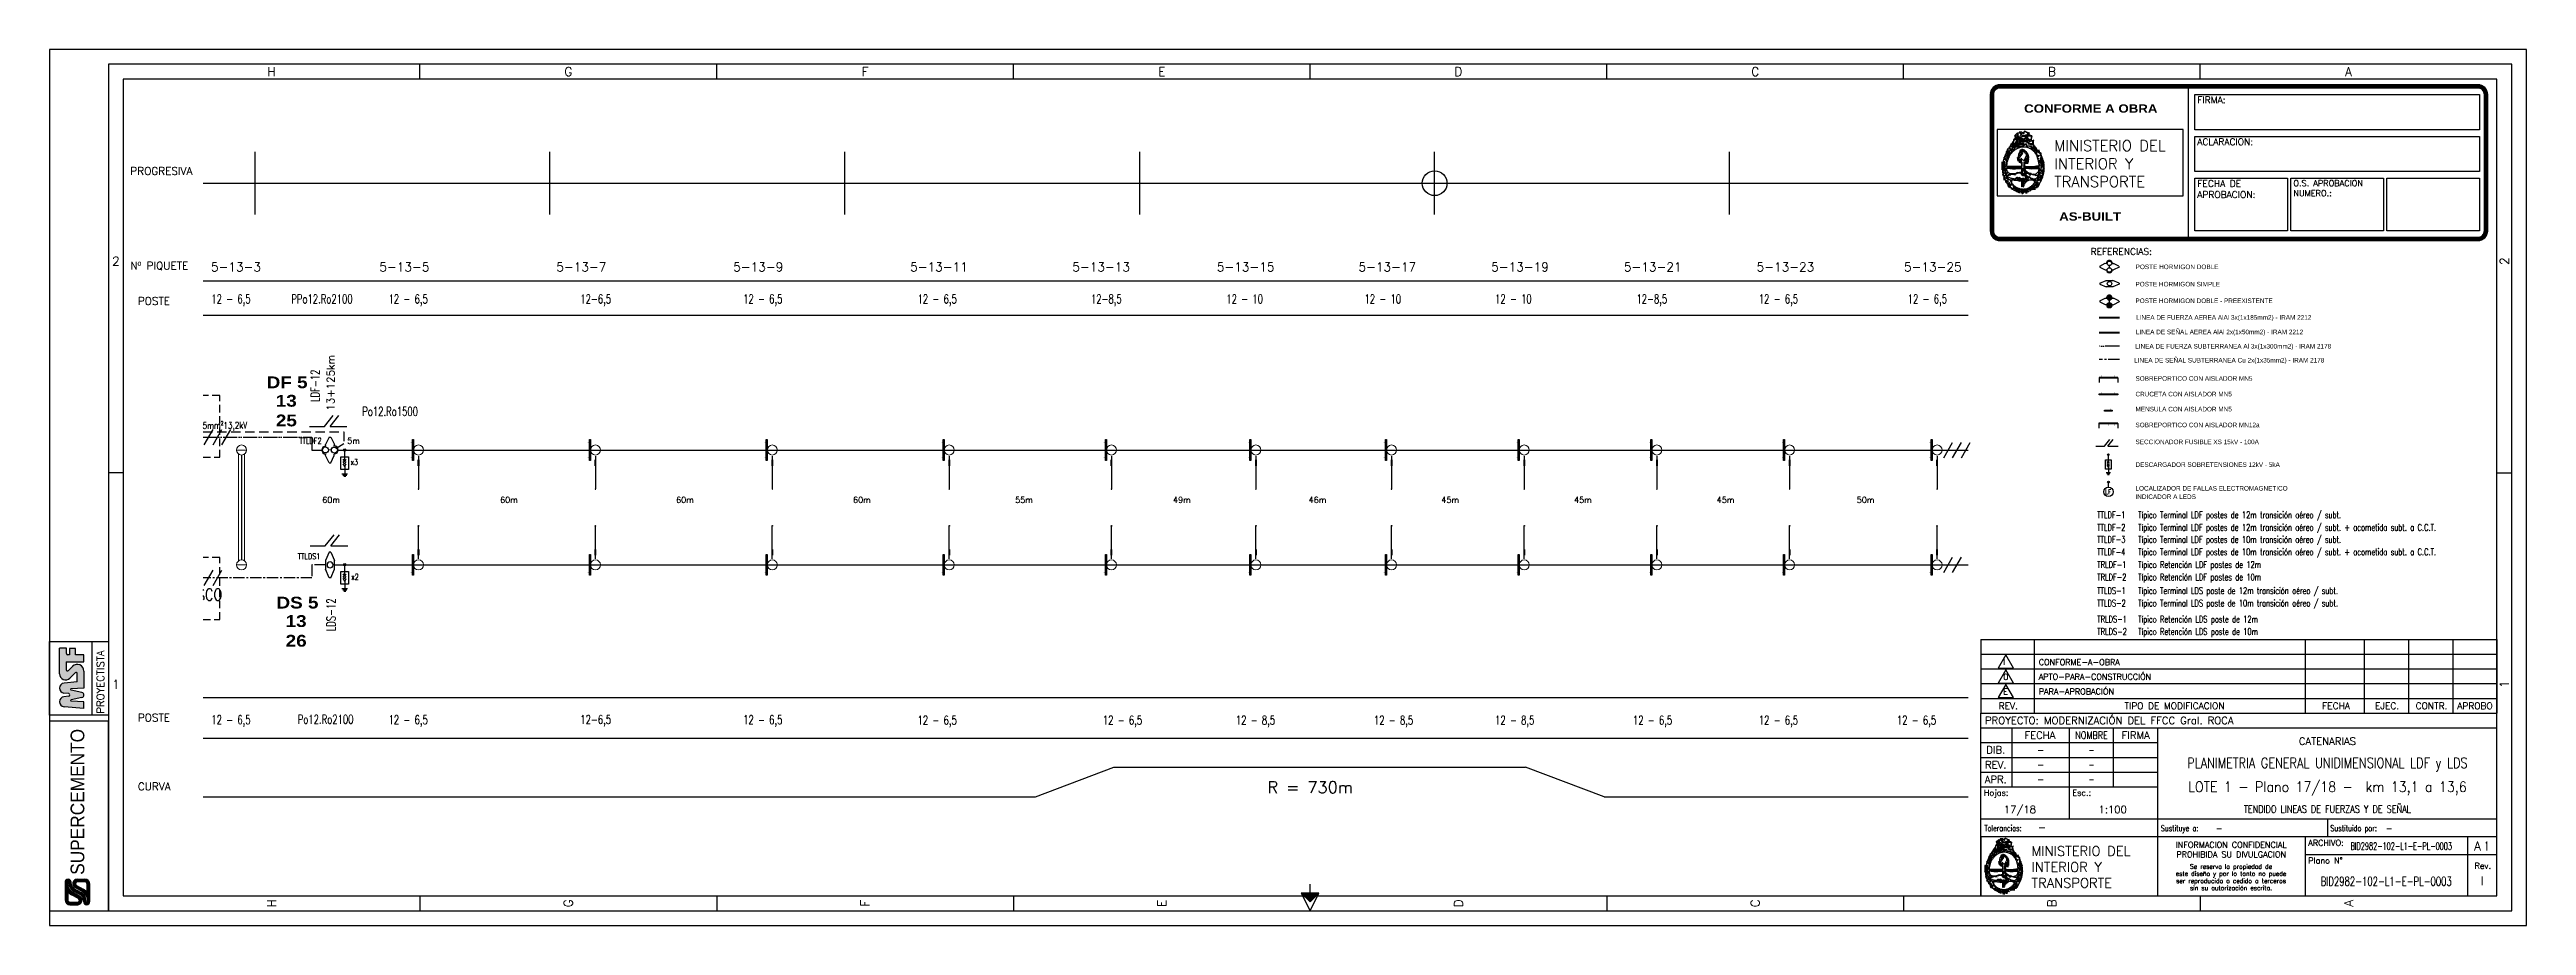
# Paper-space layout '17' of a CAD drawing. Header units: millimetres. Extents: x -3 to 837, y 181 to 478.
# The model-space entities are those that its viewports show. They can reach past a viewport. Long polylines and large blocks are cut down to what shows.
import ezdxf
from ezdxf.enums import TextEntityAlignment as Align

# ---------------------------------------------------------------- set-up
doc = ezdxf.new("R2010")
doc.units = ezdxf.units.MM
for name, pattern in [('ACAD_ISO05W100', [33, 24, -3, 0, -3, 0, -3]), ('CENTER2', [28.575, 19.05, -3.175, 3.175, -3.175]), ('DASHED', [19.05, 12.7, -6.35]), ('HIDDEN2', [4.7625, 3.175, -1.5875])]:
    doc.linetypes.add(name, pattern=pattern)
for name, color, linetype in [('0_FORMATO', 7, 'Continuous'), ('Brazos', 9, 'Continuous'), ('C142', 142, 'Continuous'), ('Cable subt 1x300', 5, 'Continuous'), ('cable subt MT 2x1x35mm2', 1, 'Continuous'), ('Cruceta Fe', 42, 'Continuous'), ('Descargadores', 30, 'Continuous'), ('E4_ESQUEMAS', 2, 'Continuous'), ('ESQUEMA', 7, 'Continuous'), ('LDF', 5, 'Continuous'), ('LDS', 1, 'Continuous'), ('longitud vano', 7, 'Continuous'), ('M_DIM', 1, 'Continuous'), ('Nº de poste', 6, 'Continuous'), ('POSTES', 8, 'Continuous'), ('progresivas', 4, 'Continuous'), ('Pórticos', 9, 'Continuous'), ('Seccionamiento', 20, 'Continuous'), ('TEXTO', 7, 'Continuous'), ('TEXTOS', 3, 'Continuous'), ('Textos catenaria', 7, 'Continuous')]:
    doc.layers.add(name, color=color, linetype=linetype)
doc.layers.add('0_VIEWPORTS', color=30, linetype='Continuous', plot=False)
doc.layers.get('0_VIEWPORTS').off()
doc.styles.add('ARIAL', font='arial.ttf', dxfattribs={"width": 0.8})
doc.styles.add('ROMANS', font='romans.shx', dxfattribs={"width": 0.7})
doc.styles.add('SANSSERIF', font='SAS_____.PFB', dxfattribs={"height": 0.4})
doc.styles.add('SIMPLEX', font='simplex.shx', dxfattribs={"width": 0.75})
doc.styles.get("Standard").update_dxf_attribs({"font": 'romans.shx'})
doc.styles.add('STYLE1', font='romans.shx')
doc.styles.add('TEXTO_SELLO', font='')
doc.styles.get('TEXTO_SELLO').set_extended_font_data('Arial Black', bold=True)

psp = doc.layouts.new('17')

# ---------------------------------------------------------------- texts
at = {"color": 254}
for s, p in [('H', (72.34, 470.89)), ('G', (172.97, 470.89)), ('F', (273.59, 470.89)), ('E', (374.22, 470.89)), ('D', (474.84, 470.89)), ('C', (575.47, 470.89)), ('B', (676.09, 470.89)), ('A', (776.72, 470.89)), ('2', (19.53, 406.64)), ('1', (19.53, 263.14))]:
    psp.add_text(s, height=3, dxfattribs=at).set_placement(p, align=Align.MIDDLE_CENTER)
at = {"linetype": 'Continuous', "style": 'STYLE1'}
for s, p in [('PROGRESIVA', (24.43, 435.89)), ('Nº PIQUETE', (24.45, 403.82)), ('POSTE', (26.96, 391.81)), ('POSTE', (26.96, 250.55)), ('CURVA', (26.96, 227.21))]:
    psp.add_text(s, height=2.6, dxfattribs=at).set_placement(p)
at = {"color": 254}
for s, p in [('2', (829.53, 406.64)), ('1', (829.53, 263.14)), ('H', (72.34, 188.89)), ('G', (172.97, 188.89)), ('F', (273.59, 188.89)), ('E', (374.22, 188.89)), ('D', (474.84, 188.89)), ('C', (575.47, 188.89)), ('B', (676.09, 188.89)), ('A', (776.72, 188.89))]:
    psp.add_text(s, height=3, rotation=90, dxfattribs=at).set_placement(p, align=Align.MIDDLE_CENTER)
at = {"linetype": 'Continuous', "style": 'STYLE1', "width": 0.7}
for s, p in [('TTLDF-1', (691.47, 319.48)), ('Típico Terminal LDF postes de 12m transición aéreo / subt.', (705.35, 319.48)), ('TTLDF-2', (691.47, 315.24)), ('TTLDF-3', (691.47, 311.15)), ('Típico Terminal LDF postes de 12m transición aéreo / subt. + acometida subt. a C.C.T.', (705.35, 315.24)), ('Típico Terminal LDF postes de 10m transición aéreo / subt.', (705.35, 311.15)), ('TTLDF-4', (691.47, 306.91)), ('TRLDF-1', (691.47, 302.6)), ('Típico Terminal LDF postes de 10m transición aéreo / subt. + acometida subt. a C.C.T.', (705.35, 306.91)), ('Típico Retención LDF postes de 12m', (705.35, 302.6)), ('TRLDF-2', (691.47, 298.38)), ('TTLDS-1', (691.47, 293.78)), ('Típico Retención LDF postes de 10m', (705.35, 298.38)), ('Típico Terminal LDS poste de 12m transición aéreo / subt.', (705.35, 293.78)), ('TTLDS-2', (691.47, 289.56)), ('TRLDS-1', (691.47, 284.12)), ('Típico Terminal LDS poste de 10m transición aéreo / subt.', (705.35, 289.56)), ('Típico Retención LDS poste de 12m', (705.35, 284.12)), ('TRLDS-2', (691.47, 279.9)), ('Típico Retención LDS poste de 10m', (705.35, 279.9))]:
    psp.add_text(s, height=2.25, dxfattribs=at).set_placement(p)
at = {"color": 254, "style": 'STYLE1'}
for s, p in [('REV.', (661.29, 255.85)), ('TIPO DE MODIFICACION', (717.65, 255.85)), ('FECHA', (772.44, 255.85)), ('EJEC.', (789.75, 255.85)), ('CONTR.', (804.83, 255.85)), ('APROBO', (819.56, 255.85))]:
    psp.add_text(s, height=2.25, dxfattribs=at).set_placement(p, align=Align.MIDDLE_CENTER)
for tag, p, s in [('I', (659.61, 269.74), 'A'), ('CONFORME-A-OBRA', (671.63, 269.67), 'APTO - PARA - CONSTRUCCIÓN'), ('0', (659.61, 264.67), 'A'), ('E', (659.61, 259.72), 'A'), ('APTO-PARA-CONSTRUCCIÓN', (671.63, 264.71), 'PARA CONSULTA'), ('PARA-APROBACIÓN', (671.63, 259.72), 'PARA CONSULTA')]:
    psp.add_attdef(tag, p, s, height=2, dxfattribs=at)
at = {"layer": 'TEXTO', "color": 0, "style": 'SANSSERIF'}
for s, p in [('POSTE HORMIGON DOBLE ', (704.49, 403.93)), ('POSTE HORMIGON SIMPLE', (704.43, 398.07)), ('POSTE HORMIGON DOBLE - PREEXISTENTE', (704.43, 392.43)), ('LINEA DE FUERZA AEREA AlAl 3x(1x185mm2) - IRAM 2212', (704.64, 386.78)), ('LINEA DE FUERZA SUBTERRANEA Al 3x(1x300mm2) - IRAM 2178', (704.36, 377)), ('LINEA DE SEÑAL AEREA AlAl 2x(1x50mm2) - IRAM 2212', (704.6, 381.85)), ('LINEA DE SEÑAL SUBTERRANEA Cu 2x(1x35mm2) - IRAM 2178', (703.97, 372.27)), ('SOBREPORTICO CON AISLADOR MN5 ', (704.44, 366.08)), ('CRUCETA CON AISLADOR MN5 ', (704.44, 360.79)), ('MENSULA CON AISLADOR MN5 ', (704.44, 355.69)), ('SOBREPORTICO CON AISLADOR MN12a', (704.44, 350.32)), ('SECCIONADOR FUSIBLE XS 15kV - 100A', (704.44, 344.58)), ('DESCARGADOR SOBRETENSIONES 12kV - 5kA', (704.44, 336.87)), ('LOCALIZADOR DE FALLAS ELECTROMAGNETICO', (704.44, 328.84)), ('INDICADOR A LEDS', (704.44, 325.99))]:
    psp.add_text(s, height=1.5536, dxfattribs=at).set_placement(p)
at = {"layer": 'TEXTO', "color": 7, "lineweight": 13, "ltscale": 1.5, "insert": (689.22, 411.03), "char_height": 2.25, "width": 506.084, "attachment_point": 1}
psp.add_mtext('REFERENCIAS:', dxfattribs=at)

msp = doc.modelspace()

# ---------------------------------------------------------------- texts
at = {"linetype": 'Continuous', "style": 'TEXTO_SELLO'}
for s, p in [('DF 5', (9172.0737, 367.4659)), ('13', (9175.1673, 361.2128)), ('25', (9175.1824, 354.537)), ('DS 5', (9175.3988, 292.7718)), ('13', (9178.4924, 286.5187)), ('26', (9178.5075, 279.8429))]:
    msp.add_text(s, height=4, dxfattribs=at).set_placement(p)
at = {"layer": 'ESQUEMA', "color": 7, "style": 'ROMANS', "width": 0.7}
for s, p in [('TTLDF2', (9186.9351, 349.6319)), ('x3', (9201.7748, 342.4342)), ('TTLDS1', (9186.4526, 310.4782)), ('x2', (9202.0178, 303.4818))]:
    msp.add_text(s, height=2, dxfattribs=at).set_placement(p, align=Align.MIDDLE)
at = {"layer": 'longitud vano', "linetype": 'Continuous', "style": 'STYLE1'}
for s, p in [('5m', (9199.4057, 348.663)), ('60m', (9190.9178, 328.6021)), ('60m', (9251.2317, 328.6021)), ('60m', (9310.9178, 328.6021)), ('60m', (9370.9178, 328.6021)), ('55m', (9425.9178, 328.6021)), ('49m', (9479.4395, 328.6021)), ('46m', (9525.4395, 328.6021)), ('45m', (9570.4395, 328.6021)), ('45m', (9615.4395, 328.6021)), ('45m', (9663.81, 328.6021)), ('50m', (9711.303, 328.6021))]:
    msp.add_text(s, height=2, dxfattribs=at).set_placement(p)
at = {"layer": 'Nº de poste', "linetype": 'Continuous', "style": 'STYLE1'}
for s, p in [('5-13-3', (9153.1648, 407.0813)), ('5-13-5', (9210.292, 407.0813)), ('5-13-7', (9270.292, 407.0813)), ('5-13-9', (9330.292, 407.0813)), ('5-13-11', (9390.292, 407.0813)), ('5-13-13', (9445.292, 407.0813)), ('5-13-15', (9494.292, 407.0813)), ('5-13-17', (9542.3414, 407.0813)), ('5-13-19', (9587.3414, 407.0813)), ('5-13-21', (9632.3414, 407.0813)), ('5-13-23', (9677.3414, 407.0813)), ('5-13-25', (9727.3409, 407.0813))]:
    msp.add_text(s, height=3, dxfattribs=at).set_placement(p)
at = {"layer": 'progresivas', "linetype": 'Continuous', "style": 'STYLE1'}
msp.add_text('13+125km', height=2.55, rotation=90, dxfattribs=at).set_placement((9195.0229, 359.8707))
at = {"layer": 'TEXTOS', "linetype": 'Continuous', "style": 'STYLE1'}
for s, height, width, p in [('12 - 6,5', 3, 0.7, (9153.3018, 396.2406)), ('PPo12.Ro2100', 3, 0.7, (9180.4206, 396.2371)), ('12 - 6,5', 3, 0.7, (9213.3989, 396.2406)), ('12-6,5', 3, 0.7, (9278.4295, 396.2406)), ('12 - 6,5', 3, 0.7, (9333.648, 396.2406)), ('12 - 6,5', 3, 0.7, (9392.8024, 396.2406)), ('12-8,5', 3, 0.7, (9451.5912, 396.2406)), ('12 - 10', 3, 0.7, (9497.5318, 396.2406)), ('12 - 10', 3, 0.7, (9544.3609, 396.2406)), ('12 - 10', 3, 0.7, (9588.6573, 396.2406)), ('12-8,5', 3, 0.7, (9636.5939, 396.2406)), ('12 - 6,5', 3, 0.7, (9678.0797, 396.2406)), ('12 - 6,5', 3, 0.7, (9728.6046, 396.2406)), ('Po12.Ro1500', 3, 0.7, (9204.4817, 358.1049)), ('PAT DON BOSCO', 4, 0.8, (9121.6484, 295.4778)), ('12 - 6,5', 3, 0.7, (9153.3018, 253.5628)), ('Po12.Ro2100', 3, 0.7, (9182.6102, 253.7169)), ('12 - 6,5', 3, 0.7, (9213.3989, 253.5628)), ('12-6,5', 3, 0.7, (9278.4295, 253.6521)), ('12 - 6,5', 3, 0.7, (9333.648, 253.5628)), ('12 - 6,5', 3, 0.7, (9392.8024, 253.4273)), ('12 - 6,5', 3, 0.7, (9455.6429, 253.4273)), ('12 - 8,5', 3, 0.7, (9500.7457, 253.4273)), ('12 - 8,5', 3, 0.7, (9547.5747, 253.4273)), ('12 - 8,5', 3, 0.7, (9588.6573, 253.4273)), ('12 - 6,5', 3, 0.7, (9635.4192, 253.4273)), ('12 - 6,5', 3, 0.7, (9678.0797, 253.4273)), ('12 - 6,5', 3, 0.7, (9724.9268, 253.4273))]:
    msp.add_text(s, height=height, dxfattribs=dict(at, width=width)).set_placement(p)
at = {"layer": 'TEXTOS', "color": 6, "linetype": 'Continuous', "style": 'STYLE1', "width": 0.7}
for s, p in [('LDF-12', (9190.0025, 362.7904)), ('LDS-12', (9195.393, 285.0411))]:
    msp.add_text(s, height=3, rotation=90, dxfattribs=at).set_placement(p)
at = {"layer": 'TEXTOS', "linetype": 'Continuous', "style": 'STYLE1'}
msp.add_text('R = 730m', height=4, dxfattribs=at).set_placement((9511.4822, 230.1488))
at = {"layer": 'Textos catenaria', "color": 6, "style": 'SIMPLEX', "width": 0.8}
msp.add_text('3x1x35mm²13,2kV', height=2.240331, rotation=0.3193416, dxfattribs=at).set_placement((9143.1324, 353.6658))

# ---------------------------------------------------------------- blocks, each defined once
blk = doc.blocks.new('A$C1FFA7F0F')
h = blk.add_hatch(color=20)
h.paths.add_polyline_path([(9.16, 13.94), (9.64, 13.94, -1), (9.64, 13.44), (9.16, 13.44, 0.273167), (6.68, 11.97), (5.33, 9.52, -0.273167), (3.55, 8.47), (3.07, 8.47, 1), (3.07, 6.37), (9.04, 6.37, 0.414214), (10.69, 8.02), (10.69, 10.66, 0.761103), (7.82, 11.34), (6.47, 8.89, -0.273167), (3.55, 7.17), (3.07, 7.17, -1), (3.07, 7.67), (3.55, 7.67, 0.273167), (6.03, 9.14), (7.38, 11.59, -0.273167), (9.16, 12.64), (9.64, 12.64, 1), (9.64, 14.74), (3.67, 14.74, 0.414214), (2.02, 13.09), (2.02, 10.45, 0.761103), (4.89, 9.76), (6.24, 12.21, -0.273167)])
h.paths.add_polyline_path([(5.36, 12.52), (4.1, 10.2, -0.777391), (2.92, 10.5), (2.92, 13.09, -0.414214), (3.67, 13.84), (5.83, 13.84, -0.658298), (6.01, 13.41, 0.064981)], flags=16)
h.paths.add_polyline_path([(9.79, 10.6), (9.79, 8.02, -0.414214), (9.04, 7.27), (6.87, 7.27, -0.658298), (6.69, 7.69, 0.064981), (7.34, 8.59), (8.6, 10.91, -0.777391)], flags=16)
at = {"color": 254}
for p, q in [((2.02, 13.09), (2.02, 10.45)), ((2.92, 13.09), (2.92, 10.5)), ((3.55, 8.47), (3.07, 8.47)), ((9.64, 14.74), (3.67, 14.74)), ((5.83, 13.84), (3.67, 13.84)), ((4.1, 10.2), (5.36, 12.52)), ((4.89, 9.76), (6.24, 12.21)), ((5.33, 9.52), (6.68, 11.97)), ((6.03, 9.14), (7.38, 11.59)), ((6.47, 8.89), (7.82, 11.34)), ((8.6, 10.91), (7.34, 8.59)), ((9.16, 13.94), (9.64, 13.94)), ((9.16, 13.44), (9.64, 13.44)), ((9.16, 12.64), (9.64, 12.64)), ((9.79, 8.02), (9.79, 10.6)), ((10.69, 10.66), (10.69, 8.02)), ((3.55, 7.67), (3.07, 7.67)), ((3.55, 7.17), (3.07, 7.17)), ((3.07, 6.37), (9.04, 6.37)), ((6.87, 7.27), (9.04, 7.27))]:
    blk.add_line(p, q, dxfattribs=at)
for centre, radius, start, end in [((3.67, 13.09), 1.65, 90, 180), ((3.55, 10.5), 1.53, 177.9851, 331.11432), ((3.07, 7.42), 1.05, 90, 270), ((3.67, 13.09), 0.75, 90, 180), ((3.55, 10.5), 0.631, 180, 331.44476), ((3.55, 10.5), 2.03, 270, 331.11432), ((3.55, 10.5), 2.83, 270, 331.11432), ((3.55, 10.5), 3.33, 270, 331.11432), ((9.12, 10.47), 4.28, 136.57307, 151.46534), ((5.83, 13.59), 0.25, 316.57307, 90), ((9.16, 10.6), 3.33, 90, 151.11432), ((9.16, 10.6), 2.83, 90, 151.11432), ((3.59, 10.63), 4.28, 316.57307, 331.46534), ((9.16, 10.6), 2.03, 90, 151.11432), ((9.16, 10.6), 1.53, 2.0149, 151.11432), ((9.16, 10.6), 0.631, 0, 151.44476), ((9.64, 13.69), 1.05, 270, 90), ((9.64, 13.69), 0.25, 270, 90), ((3.07, 7.42), 0.25, 90, 270), ((6.87, 7.52), 0.25, 136.57307, 270), ((9.04, 8.02), 1.65, 270, 0), ((9.04, 8.02), 0.75, 270, 0)]:
    blk.add_arc(centre, radius, start, end, dxfattribs=at)
blk = doc.blocks.new('A$C4AE07E70')
blk.add_hatch(color=160).paths.add_polyline_path([(15.45, 14.35), (18.06, 14.35), (18.06, 8.33), (20.5, 8.33), (20.5, 11.18), (22.68, 11.18), (22.68, 13.25), (20.51, 13.25), (20.51, 13.86, -0.414214), (20.94, 14.29), (22.7, 14.29), (22.7, 16.62), (14.06, 16.62, 0.665978), (12.6, 13.12), (14.39, 11.31, -0.665978), (14.09, 10.58), (11.29, 10.58), (10.89, 15.07, 0.906345), (7.5, 15.1), (7.32, 13.47, -0.898012), (6.44, 13.47), (6.26, 15.1, 0.906345), (2.87, 15.07), (2.27, 8.33), (4.58, 8.33), (4.79, 12.65, -0.872619), (5.21, 12.68), (6.05, 8.99, 0.79913), (7.71, 8.99), (8.54, 12.68, -0.872619), (8.97, 12.65), (9.18, 8.33), (14.98, 8.33, 0.665048), (16.58, 12.15), (15.15, 13.62, -0.665048)])
at = {"color": 254}
for p, q in [((2.27, 8.33), (2.87, 15.07)), ((4.58, 8.33), (4.79, 12.65)), ((6.05, 8.99), (5.21, 12.68)), ((6.44, 13.47), (6.26, 15.1)), ((7.32, 13.47), (7.5, 15.1)), ((7.71, 8.99), (8.54, 12.68)), ((9.18, 8.33), (8.97, 12.65)), ((11.29, 10.58), (10.89, 15.07)), ((11.28, 10.58), (14.09, 10.58)), ((14.39, 11.31), (12.6, 13.12)), ((14.06, 16.62), (22.7, 16.62)), ((15.15, 13.62), (16.58, 12.15)), ((18.06, 14.35), (15.45, 14.35)), ((18.06, 14.35), (18.06, 8.33)), ((20.5, 8.33), (20.5, 11.18)), ((20.5, 11.18), (22.68, 11.18)), ((20.51, 13.25), (20.51, 13.86)), ((22.68, 13.25), (20.51, 13.25)), ((20.94, 14.29), (22.7, 14.29)), ((22.68, 11.18), (22.68, 13.25)), ((22.7, 14.29), (22.7, 16.62)), ((2.27, 8.33), (4.58, 8.33)), ((14.98, 8.33), (9.18, 8.33)), ((18.06, 8.33), (20.5, 8.33))]:
    blk.add_line(p, q, dxfattribs=at)
for centre, radius, start, end in [((4.57, 14.92), 1.7, 6.15158, 174.90132), ((5, 12.64), 0.215, 12.74121, 177.17543), ((6.88, 9.18), 0.849, 192.74121, 347.25879), ((6.88, 13.52), 0.445, 186.15158, 353.84842), ((9.19, 14.92), 1.7, 5.09868, 173.84842), ((8.75, 12.64), 0.215, 2.82457, 167.25879), ((14.06, 14.57), 2.05, 90, 224.65105), ((14.09, 11.01), 0.426, 270, 44.65105), ((14.98, 10.58), 2.25, 270, 44.50331), ((15.45, 13.92), 0.43, 90, 224.50331), ((20.94, 13.86), 0.43, 90, 180)]:
    blk.add_arc(centre, radius, start, end, dxfattribs=at)
blk = doc.blocks.new('Logo MSF y Supercemento')
at = {"color": 254}
for p, q in [((66.28, 20), (91.28, 20)), ((66.28, 0), (66.28, 20)), ((91.28, 20), (91.28, 0)), ((66.28, 5.53), (91.28, 5.53)), ((91.28, 0), (66.28, 0))]:
    blk.add_line(p, q, dxfattribs=at)
blk.add_lwpolyline([(64.28, 0), (64.28, 20), (0, 20), (0, 0)], close=True, dxfattribs=at)
for name, p in [('A$C1FFA7F0F', (0, 0)), ('A$C4AE07E70', (66.28, 0))]:
    blk.add_blockref(name, p)
at = {"color": 254, "style": 'ARIAL', "width": 0.9}
blk.add_text('SUPERCEMENTO', height=4.66, dxfattribs=at).set_placement((36.9, 10.53), align=Align.MIDDLE_CENTER)
at = {"color": 254, "style": 'STYLE1'}
blk.add_text('PROYECTISTA', height=2.5, dxfattribs=at).set_placement((66.82, 1.5))
blk = doc.blocks.new('*X0')
at = {"color": 0}
for p, q in [((95.67, 17.54), (98.62, 20.48)), ((95.76, 17.45), (98.62, 20.31)), ((95.85, 17.36), (98.62, 20.13)), ((95.94, 17.27), (98.62, 19.95)), ((96.02, 17.18), (98.62, 19.78)), ((96.11, 17.09), (98.62, 19.6)), ((96.2, 17), (98.62, 19.42)), ((96.29, 16.92), (98.62, 19.25)), ((96.38, 16.83), (98.62, 19.07)), ((96.47, 16.74), (98.62, 18.89)), ((96.55, 16.65), (98.62, 18.71)), ((96.64, 16.56), (98.62, 18.54)), ((96.73, 16.47), (98.62, 18.36)), ((96.82, 16.39), (98.62, 18.18)), ((96.91, 16.3), (98.62, 18.01)), ((97, 16.21), (98.62, 17.83)), ((97.08, 16.12), (98.62, 17.65)), ((97.17, 16.03), (98.62, 17.48)), ((97.26, 15.94), (98.62, 17.3)), ((97.35, 15.86), (98.62, 17.12)), ((97.44, 15.77), (98.62, 16.95)), ((97.53, 15.68), (98.62, 16.77)), ((97.61, 15.59), (98.62, 16.59)), ((97.7, 15.5), (98.62, 16.42)), ((97.79, 15.41), (98.62, 16.24)), ((97.88, 15.33), (98.62, 16.06)), ((97.97, 15.24), (98.62, 15.89)), ((98.06, 15.15), (98.62, 15.71)), ((98.15, 15.06), (98.62, 15.53)), ((98.23, 14.97), (98.62, 15.36)), ((98.32, 14.88), (98.62, 15.18)), ((98.41, 14.79), (98.62, 15)), ((98.5, 14.71), (98.62, 14.83)), ((98.59, 14.62), (98.62, 14.65))]:
    blk.add_line(p, q, dxfattribs=at)
blk = doc.blocks.new('ROTULO_CARATULA')
at = {"layer": '0_FORMATO', "color": 255}
for p, q in [((0, 0), (0, 62)), ((0, 52), (60, 52)), ((10.56, 37), (10.56, 57)), ((30, 37), (30, 57)), ((45, 37), (45, 57)), ((60, 0), (60, 57)), ((0, 47), (60, 47)), ((0, 42), (60, 42)), ((0, 37), (60, 37)), ((30, 26), (30, 37)), ((175, 26), (0, 26)), ((117.5, 26), (117.5, 20)), ((175, 20), (0, 20)), ((0, 19.43), (0, 0)), ((59.99, 0), (59.99, 19.16)), ((110, 20), (110, 0)), ((165, 20), (165, 0)), ((175, 14), (110, 14)), ((0, 0), (175, 0))]:
    blk.add_line(p, q, dxfattribs=at)
at = {"layer": '0_FORMATO', "color": 7}
for p, q in [((0, 62), (175, 62)), ((0, 57), (175, 57))]:
    blk.add_line(p, q, dxfattribs=at)
at = {"layer": '0_FORMATO', "color": 253}
for p, q in [((0, 19.89), (0, 17.7)), ((4.86, 16.59), (5.01, 16.8)), ((5.01, 16.8), (5.17, 17.01)), ((5.17, 17.01), (5.32, 17.22)), ((5.2, 18.25), (6.02, 19.07)), ((5.37, 18.01), (5.2, 18.25)), ((5.2, 17.43), (5.37, 17.66)), ((5.32, 17.22), (5.47, 17.43)), ((5.45, 17.88), (5.37, 18.01)), ((5.37, 17.66), (5.45, 17.79)), ((5.45, 17.79), (5.45, 17.88)), ((6.02, 19.07), (6.32, 19)), ((6.32, 19), (6.44, 19.06)), ((6.44, 19.06), (6.57, 19.34)), ((6.57, 19.34), (7.39, 18.79)), ((7.39, 18.79), (7.66, 19.34)), ((7.66, 19.34), (7.94, 18.79)), ((7.94, 18.79), (8.21, 19.62)), ((8.21, 19.62), (9.58, 19.07)), ((9.58, 19.07), (9.31, 18.25)), ((9.31, 18.25), (10.4, 18.25)), ((10.4, 18.25), (10.13, 16.6)), ((10.4, 16.72), (10.66, 16.82)), ((10.66, 16.82), (10.93, 16.92)), ((10.85, 16.82), (10.77, 16.64)), ((10.96, 16.99), (10.85, 16.82)), ((1.59, 8.58), (1.6, 8.83)), ((1.59, 8.34), (1.59, 8.58)), ((1.6, 8.83), (1.61, 9.07)), ((1.61, 9.07), (1.63, 9.31)), ((1.63, 9.31), (1.66, 9.56)), ((1.66, 9.56), (1.69, 9.8)), ((1.69, 9.8), (1.73, 10.04)), ((1.73, 10.04), (1.77, 10.28)), ((1.77, 10.28), (1.83, 10.52)), ((1.83, 10.52), (1.88, 10.75)), ((1.88, 10.75), (1.95, 10.99)), ((1.95, 10.99), (2.01, 11.23)), ((2.01, 11.23), (2.09, 11.46)), ((2.09, 11.46), (2.17, 11.69)), ((2.17, 11.69), (2.25, 11.93)), ((2.25, 11.93), (2.34, 12.16)), ((2.34, 12.16), (2.43, 12.39)), ((2.43, 12.39), (2.53, 12.62)), ((2.53, 12.62), (2.63, 12.85)), ((2.63, 12.85), (2.74, 13.08)), ((2.74, 13.08), (2.85, 13.3)), ((2.85, 13.3), (2.96, 13.53)), ((2.96, 13.53), (3.08, 13.76)), ((3.08, 13.76), (3.2, 13.98)), ((3.2, 13.98), (3.32, 14.2)), ((3.32, 14.2), (3.45, 14.43)), ((3.45, 14.43), (3.58, 14.65)), ((3.58, 14.65), (3.71, 14.87)), ((3.71, 14.87), (3.85, 15.09)), ((3.85, 15.09), (3.99, 15.3)), ((3.99, 15.3), (4.13, 15.52)), ((4.13, 15.52), (4.27, 15.74)), ((4.27, 15.74), (4.42, 15.95)), ((4.42, 15.95), (4.56, 16.17)), ((4.56, 16.17), (4.71, 16.38)), ((4.71, 16.38), (4.86, 16.59)), ((10.13, 16.6), (10.4, 16.72)), ((10.77, 16.64), (10.74, 16.45)), ((10.74, 16.45), (10.74, 16.25)), ((10.74, 16.25), (10.77, 16.04)), ((10.77, 16.04), (10.83, 15.82)), ((10.83, 15.82), (10.92, 15.6)), ((10.92, 15.6), (11.03, 15.38)), ((11.03, 15.38), (11.16, 15.15)), ((11.16, 15.15), (11.3, 14.92)), ((11.3, 14.92), (11.46, 14.69)), ((11.46, 14.69), (11.62, 14.46)), ((11.62, 14.46), (11.8, 14.24)), ((11.8, 14.24), (11.98, 14.01)), ((11.98, 14.01), (12.15, 13.79)), ((12.15, 13.79), (12.33, 13.58)), ((12.33, 13.58), (12.49, 13.37)), ((12.49, 13.37), (12.65, 13.18)), ((12.65, 13.18), (12.8, 12.99)), ((12.8, 12.99), (12.93, 12.81)), ((12.93, 12.81), (13.04, 12.65)), ((13.04, 12.65), (13.12, 12.49)), ((13.12, 12.49), (13.23, 12.29)), ((13.23, 12.29), (13.33, 12.07)), ((13.33, 12.07), (13.42, 11.85)), ((13.42, 11.85), (13.5, 11.63)), ((13.5, 11.63), (13.58, 11.4)), ((13.58, 11.4), (13.65, 11.17)), ((13.65, 11.17), (13.72, 10.93)), ((13.72, 10.93), (13.78, 10.7)), ((13.78, 10.7), (13.83, 10.45)), ((13.83, 10.45), (13.88, 10.21)), ((13.88, 10.21), (13.92, 9.96)), ((13.92, 9.96), (13.95, 9.72)), ((13.95, 9.72), (13.98, 9.47)), ((13.98, 9.47), (14, 9.21)), ((14, 9.21), (14.01, 8.96)), ((14.01, 8.96), (14.02, 8.71)), ((14.02, 8.46), (14.01, 8.2)), ((14.02, 8.71), (14.02, 8.46)), ((1.6, 8.09), (1.59, 8.34)), ((1.61, 7.84), (1.6, 8.09)), ((1.64, 7.59), (1.61, 7.84)), ((1.67, 7.34), (1.64, 7.59)), ((1.7, 7.09), (1.67, 7.34)), ((1.75, 6.84), (1.7, 7.09)), ((1.8, 6.59), (1.75, 6.84)), ((1.87, 6.34), (1.8, 6.59)), ((1.94, 6.08), (1.87, 6.34)), ((2.02, 5.83), (1.94, 6.08)), ((2.11, 5.58), (2.02, 5.83)), ((2.21, 5.32), (2.11, 5.58)), ((2.31, 5.06), (2.21, 5.32)), ((2.43, 4.81), (2.31, 5.06)), ((2.56, 4.55), (2.43, 4.81)), ((2.69, 4.29), (2.56, 4.55)), ((2.82, 4.07), (2.69, 4.29)), ((2.95, 3.85), (2.82, 4.07)), ((3.1, 3.63), (2.95, 3.85)), ((3.26, 3.41), (3.1, 3.63)), ((3.43, 3.19), (3.26, 3.41)), ((3.62, 2.98), (3.43, 3.19)), ((3.81, 2.77), (3.62, 2.98)), ((4.01, 2.58), (3.81, 2.77)), ((4.21, 2.39), (4.01, 2.58)), ((4.43, 2.2), (4.21, 2.39)), ((4.65, 2.04), (4.43, 2.2)), ((4.88, 1.88), (4.65, 2.04)), ((5.11, 1.74), (4.88, 1.88)), ((5.35, 1.61), (5.11, 1.74)), ((5.59, 1.51), (5.35, 1.61)), ((8.48, 1.82), (5.47, 2.1)), ((5.47, 2.1), (6.84, 1.28)), ((5.84, 1.42), (5.59, 1.51)), ((6.09, 1.35), (5.84, 1.42)), ((6.34, 1.3), (6.09, 1.35)), ((6.59, 1.28), (6.34, 1.3)), ((6.84, 1.28), (6.59, 1.28)), ((6.84, 1.28), (8.48, 1.82)), ((7.14, 1.25), (6.84, 1.28)), ((7.33, 1.17), (7.14, 1.25)), ((7.45, 1.02), (7.33, 1.17)), ((7.55, 0.78), (7.45, 1.02)), ((7.66, 0.46), (7.55, 0.78)), ((8.21, 1.28), (7.66, 0.46)), ((9.58, 1.55), (8.21, 1.28)), ((10.4, 2.65), (8.76, 1.82)), ((8.76, 1.82), (9.58, 1.55)), ((10.13, 1.82), (10.4, 2.65)), ((10.36, 1.92), (10.13, 1.82)), ((10.58, 2.03), (10.36, 1.92)), ((10.8, 2.15), (10.58, 2.03)), ((11.01, 2.27), (10.8, 2.15)), ((11.21, 2.41), (11.01, 2.27)), ((11.41, 2.55), (11.21, 2.41)), ((11.6, 2.7), (11.41, 2.55)), ((11.78, 2.86), (11.6, 2.7)), ((11.95, 3.02), (11.78, 2.86)), ((12.12, 3.2), (11.95, 3.02)), ((12.28, 3.38), (12.12, 3.2)), ((12.43, 3.56), (12.28, 3.38)), ((12.58, 3.76), (12.43, 3.56)), ((12.71, 3.95), (12.58, 3.76)), ((12.84, 4.16), (12.71, 3.95)), ((12.97, 4.37), (12.84, 4.16)), ((13.09, 4.58), (12.97, 4.37)), ((13.2, 4.8), (13.09, 4.58)), ((13.3, 5.03), (13.2, 4.8)), ((13.4, 5.26), (13.3, 5.03)), ((13.48, 5.49), (13.4, 5.26)), ((13.57, 5.72), (13.48, 5.49)), ((13.64, 5.96), (13.57, 5.72)), ((13.71, 6.2), (13.64, 5.96)), ((13.77, 6.45), (13.71, 6.2)), ((13.83, 6.69), (13.77, 6.45)), ((13.87, 6.94), (13.83, 6.69)), ((13.91, 7.19), (13.87, 6.94)), ((13.95, 7.44), (13.91, 7.19)), ((13.98, 7.7), (13.95, 7.44)), ((14, 7.95), (13.98, 7.7)), ((14.01, 8.2), (14, 7.95))]:
    blk.add_line(p, q, dxfattribs=at)
at = {"layer": '0_FORMATO'}
blk.add_line((59.99, 19.16), (59.99, 21.62), dxfattribs=at)
at = {"layer": '0_FORMATO', "color": 253}
for points in [[(0, 19.89), (0, 19.89)], [(6.3, 18.79), (5.47, 17.15), (4.93, 17.15), (4.93, 15.51), (5.22, 15.48), (5.42, 15.4), (5.5, 15.29), (5.44, 15.13), (5.2, 14.96), (5.42, 14.93), (5.66, 14.92), (5.92, 14.91), (6.21, 14.92), (6.5, 14.95), (6.79, 14.99), (7.09, 15.04), (7.39, 15.1), (7.67, 15.18), (7.94, 15.27), (8.19, 15.38), (8.41, 15.5), (8.6, 15.63), (8.76, 15.78), (5.75, 15.24), (6.3, 18.79)], [(6.02, 19.07), (5.2, 18.25), (5.51, 18.2), (5.75, 18.24), (5.93, 18.34), (6.03, 18.51), (6.06, 18.76), (6.02, 19.07)], [(5.75, 17.43), (5.47, 16.06), (5.69, 16.27), (5.83, 16.47), (5.9, 16.67), (5.9, 16.89), (5.85, 17.14), (5.75, 17.43)], [(6.57, 18.25), (6.02, 16.88), (6.25, 17.15), (6.42, 17.39), (6.53, 17.63), (6.58, 17.91), (6.57, 18.25)], [(6.02, 16.33), (6.84, 16.33), (6.57, 17.43), (7.66, 17.43), (7.39, 16.6), (8.21, 16.6), (7.94, 17.43), (8.76, 17.43), (8.78, 17.04), (8.85, 16.78), (9.01, 16.57), (9.31, 16.33), (9.25, 16.62), (9.18, 16.88), (9.09, 17.11), (8.99, 17.32), (8.88, 17.5), (8.76, 17.65), (8.63, 17.78), (8.49, 17.88), (8.34, 17.96), (8.19, 18.02), (8.03, 18.05), (7.87, 18.06), (7.71, 18.05), (7.54, 18.02), (7.38, 17.96), (7.21, 17.89), (7.05, 17.79), (6.9, 17.67), (6.75, 17.54), (6.6, 17.38), (6.47, 17.21), (6.34, 17.01), (6.22, 16.8), (6.11, 16.58), (6.02, 16.33)], [(8.21, 19.62), (8.07, 19.32), (7.95, 19.15), (7.82, 19.09), (7.64, 19.16), (7.39, 19.34), (6.57, 19.34), (6.68, 19.08), (6.81, 18.86), (6.96, 18.69), (7.13, 18.56), (7.32, 18.47), (7.51, 18.41), (7.72, 18.38), (7.94, 18.37), (8.16, 18.39), (8.4, 18.43), (8.63, 18.49), (8.87, 18.55), (9.11, 18.63), (9.35, 18.71), (9.58, 18.79), (8.21, 19.62)], [(6.57, 17.43), (6.7, 17.13), (6.83, 16.89), (6.98, 16.71), (7.15, 16.58), (7.36, 16.47), (7.62, 16.39), (7.94, 16.33), (7.66, 17.43), (6.57, 17.43)], [(6.84, 17.43), (6.84, 16.88), (7.39, 16.88), (7.39, 17.43), (6.84, 17.43)], [(6.93, 18.34), (7.02, 18.16), (6.93, 18.34)], [(7.75, 19.16), (7.85, 18.98), (7.75, 19.16)], [(7.94, 17.43), (7.94, 16.88), (8.76, 16.88), (8.76, 17.43), (7.94, 17.43)], [(8.21, 16.88), (9.03, 16.33), (8.21, 16.88)], [(8.48, 18.52), (8.48, 17.97), (9.03, 17.97), (8.48, 18.52)], [(8.76, 17.97), (9.85, 16.33), (9.75, 16.64), (9.65, 16.92), (9.54, 17.17), (9.4, 17.39), (9.23, 17.59), (9.02, 17.79), (8.76, 17.97)], [(9.03, 18.79), (9.31, 15.78), (10.67, 15.51), (10.67, 16.6), (10.13, 16.6), (10.4, 18.25), (9.03, 18.79)], [(9.67, 17.24), (9.76, 17.06), (9.67, 17.24)], [(1.37, 10.31), (1.37, 8.12), (1.64, 8.94), (2.46, 9.21), (2.3, 9.4), (2.15, 9.52), (2.06, 9.59), (2.06, 9.64), (2.19, 9.69), (2.46, 9.76), (1.37, 10.31)], [(6.02, 11.68), (6.09, 11.35), (6.17, 11.09), (6.27, 10.87), (6.41, 10.7), (6.58, 10.56), (6.8, 10.46), (7.06, 10.37), (7.39, 10.31), (7.39, 8.94), (2.74, 8.94), (2.76, 9.2), (2.79, 9.47), (2.82, 9.74), (2.85, 10), (2.86, 10.26), (2.85, 10.52), (2.82, 10.76), (2.75, 10.99), (2.63, 11.21), (2.46, 11.4), (2.74, 10.86), (1.92, 11.13), (1.64, 10.04), (2.19, 10.58), (1.92, 9.21), (2.46, 7.57), (2.74, 8.67), (7.39, 8.67), (7.39, 6.75), (7.94, 8.67), (8.2, 8.67), (8.46, 8.68), (8.72, 8.68), (8.99, 8.7), (9.26, 8.71), (9.53, 8.72), (9.8, 8.72), (10.07, 8.73), (10.33, 8.73), (10.6, 8.72), (10.87, 8.71), (11.13, 8.69), (11.39, 8.66), (11.64, 8.62), (11.89, 8.56), (12.14, 8.5), (12.38, 8.42), (12.62, 8.32), (12.85, 8.21), (13.07, 8.08), (13.28, 7.93), (13.49, 7.76), (13.68, 7.57), (12.59, 7.85), (12.04, 4.84), (10.67, 5.11), (11.5, 4.56), (10.13, 2.65), (11.22, 2.65), (12.59, 5.93), (13.68, 5.66), (12.86, 6.2), (12.86, 7.3), (13.68, 6.48), (13.96, 10.31), (13.14, 8.39), (13.14, 9.49), (12.89, 9.36), (12.64, 9.25), (12.38, 9.16), (12.12, 9.09), (11.85, 9.03), (11.58, 8.98), (11.3, 8.94), (11.02, 8.92), (10.74, 8.9), (10.46, 8.89), (10.18, 8.89), (9.89, 8.89), (9.61, 8.89), (9.33, 8.9), (9.05, 8.91), (8.76, 8.92), (8.49, 8.93), (8.21, 8.94), (7.94, 8.94), (8.48, 10.58), (7.12, 11.13), (7.09, 10.83), (7.01, 10.66), (6.86, 10.6), (6.63, 10.59), (6.3, 10.58), (6.02, 11.68)], [(1.64, 8.94), (1.69, 8.61), (1.75, 8.34), (1.84, 8.11), (1.98, 7.92), (2.18, 7.74), (2.46, 7.57), (1.92, 8.12), (2.46, 8.94), (1.64, 8.94)], [(1.92, 10.58), (1.92, 10.04), (2.46, 10.04), (1.92, 10.58)], [(2.01, 11.77), (2.1, 11.59), (2.01, 11.77)], [(2.1, 9.67), (2.28, 9.58), (2.1, 9.67)], [(2.19, 12.23), (2.18, 11.9), (2.19, 11.64), (2.23, 11.42), (2.33, 11.24), (2.49, 11.05), (2.74, 10.86), (2.46, 11.4), (3.28, 11.13), (2.19, 12.23)], [(3.28, 14.41), (3.13, 14.14), (2.98, 13.87), (2.85, 13.62), (2.73, 13.36), (2.63, 13.1), (2.55, 12.84), (2.5, 12.56), (2.47, 12.27), (2.46, 11.95), (2.6, 12.18), (2.73, 12.41), (2.87, 12.65), (3, 12.89), (3.12, 13.14), (3.21, 13.4), (3.29, 13.65), (3.33, 13.91), (3.33, 14.16), (3.28, 14.41)], [(2.74, 8.94), (7.39, 8.94), (7.39, 10.04), (7.23, 10.14), (7.08, 10.26), (6.94, 10.42), (6.82, 10.59), (6.71, 10.78), (6.61, 10.99), (6.54, 11.21), (6.48, 11.43), (6.43, 11.66), (6.4, 11.9), (6.4, 12.13), (6.41, 12.36), (6.44, 12.58), (6.49, 12.8), (6.56, 13), (6.65, 13.18), (6.76, 13.35), (6.9, 13.49), (7.06, 13.61), (7.24, 13.69), (7.45, 13.75), (7.68, 13.77), (7.9, 13.76), (8.11, 13.72), (8.3, 13.65), (8.48, 13.56), (8.64, 13.45), (8.79, 13.31), (8.92, 13.16), (9.03, 13), (9.13, 12.82), (9.21, 12.63), (9.28, 12.43), (9.32, 12.23), (9.35, 12.02), (9.36, 11.81), (9.36, 11.6), (9.33, 11.39), (9.28, 11.19), (9.22, 11), (9.14, 10.81), (9.03, 10.64), (8.91, 10.48), (8.77, 10.34), (8.6, 10.22), (8.42, 10.11), (8.21, 10.04), (8.21, 8.94), (12.59, 8.94), (12.58, 9.2), (12.57, 9.46), (12.55, 9.71), (12.53, 9.96), (12.5, 10.2), (12.46, 10.43), (12.42, 10.66), (12.37, 10.88), (12.31, 11.09), (12.26, 11.3), (12.19, 11.5), (12.12, 11.7), (12.05, 11.89), (11.97, 12.08), (11.88, 12.25), (11.79, 12.43), (11.7, 12.59), (11.6, 12.75), (11.5, 12.91), (11.39, 13.06), (11.28, 13.2), (11.17, 13.33), (11.05, 13.46), (10.93, 13.59), (10.81, 13.71), (10.68, 13.82), (10.55, 13.93), (10.42, 14.03), (10.28, 14.12), (10.15, 14.21), (10.01, 14.29), (9.86, 14.37), (9.72, 14.44), (9.57, 14.51), (9.42, 14.56), (9.27, 14.62), (9.12, 14.67), (8.97, 14.71), (8.82, 14.74), (8.66, 14.77), (8.51, 14.8), (8.35, 14.81), (8.19, 14.83), (8.03, 14.83), (7.87, 14.83), (7.72, 14.83), (7.56, 14.82), (7.4, 14.8), (7.24, 14.78), (7.08, 14.75), (6.93, 14.71), (6.77, 14.67), (6.61, 14.63), (6.46, 14.58), (6.3, 14.52), (6.15, 14.46), (6, 14.39), (5.85, 14.31), (5.7, 14.23), (5.56, 14.15), (5.41, 14.06), (5.27, 13.96), (5.13, 13.85), (4.99, 13.75), (4.86, 13.63), (4.73, 13.51), (4.6, 13.39), (4.47, 13.25), (4.35, 13.12), (4.23, 12.97), (4.11, 12.83), (4, 12.67), (3.89, 12.51), (3.78, 12.35), (3.68, 12.18), (3.58, 12), (3.49, 11.82), (3.4, 11.63), (3.32, 11.44), (3.24, 11.24), (3.16, 11.03), (3.09, 10.82), (3.03, 10.61), (2.97, 10.38), (2.92, 10.16), (2.87, 9.93), (2.83, 9.69), (2.79, 9.44), (2.76, 9.2), (2.74, 8.94)], [(2.74, 12.23), (3.28, 11.68), (3.28, 12.23), (2.74, 12.23)], [(2.74, 8.67), (2.98, 8.58), (3.24, 8.5), (3.5, 8.44), (3.76, 8.39), (4.04, 8.36), (4.32, 8.34), (4.6, 8.32), (4.88, 8.32), (5.17, 8.32), (5.45, 8.32), (5.74, 8.33), (6.02, 8.35), (6.31, 8.36), (6.58, 8.37), (6.86, 8.38), (7.13, 8.39), (7.39, 8.39), (7.14, 8.49), (6.89, 8.56), (6.63, 8.62), (6.36, 8.67), (6.09, 8.7), (5.81, 8.72), (5.53, 8.74), (5.25, 8.74), (4.96, 8.74), (4.67, 8.74), (4.39, 8.73), (4.1, 8.71), (3.82, 8.7), (3.54, 8.69), (3.27, 8.68), (3, 8.67), (2.74, 8.67)], [(2.83, 10.4), (2.92, 10.22), (2.83, 10.4)], [(3.01, 13.59), (2.95, 13.24), (2.91, 12.96), (2.94, 12.71), (3.06, 12.48), (3.28, 12.23), (3.24, 12.54), (3.29, 12.68), (3.56, 12.77), (3.01, 13.59)], [(3.28, 13.32), (3.33, 13), (3.28, 12.87), (3.01, 12.77), (3.28, 11.95), (3.46, 12.22), (3.57, 12.45), (3.63, 12.67), (3.6, 12.88), (3.49, 13.09), (3.28, 13.32)], [(3.83, 14.14), (3.83, 13.83), (3.78, 13.68), (3.62, 13.63), (3.28, 13.59), (4.11, 13.05), (4.65, 14.14), (3.83, 14.14)], [(3.56, 14.69), (3.83, 14.41), (3.56, 14.69)], [(3.83, 14.96), (3.77, 14.61), (3.73, 14.33), (3.76, 14.08), (3.88, 13.85), (4.11, 13.59), (4.11, 13.91), (4.16, 14.05), (4.32, 14.1), (4.65, 14.14), (4.38, 14.96), (3.83, 14.96)], [(4.38, 15.51), (4.65, 13.87), (5.47, 14.69), (4.38, 15.51)], [(4.65, 15.78), (4.65, 14.69), (5.75, 14.96), (5.47, 15.78), (4.65, 15.78)], [(5.75, 16.06), (5.75, 15.24), (6.3, 15.24), (6.3, 16.06), (5.75, 16.06)], [(6.02, 16.33), (6.02, 15.51), (6.57, 16.06), (7.39, 15.78), (7.15, 16.03), (6.92, 16.18), (6.67, 16.26), (6.38, 16.3), (6.02, 16.33)], [(6.84, 13.32), (7.66, 13.05), (6.3, 11.13), (9.03, 10.86), (8.21, 11.13), (9.03, 11.4), (8.97, 11.7), (8.91, 11.98), (8.84, 12.25), (8.76, 12.49), (8.67, 12.7), (8.56, 12.9), (8.44, 13.06), (8.3, 13.2), (8.13, 13.31), (7.94, 13.38), (7.71, 13.42), (7.46, 13.43), (7.17, 13.39), (6.84, 13.32)], [(6.57, 12.5), (6.3, 11.68), (6.57, 12.5)], [(6.3, 10.86), (7.39, 10.58), (6.3, 10.86)], [(6.48, 15.14), (6.66, 15.05), (6.48, 15.14)], [(6.57, 16.06), (6.57, 15.51), (7.12, 15.51), (6.57, 16.06)], [(6.84, 13.87), (6.57, 12.77), (7.39, 13.87), (6.84, 13.87)], [(6.57, 10.86), (7.39, 11.4), (6.57, 10.86)], [(6.57, 10.31), (7.39, 10.04), (6.57, 10.31)], [(6.84, 12.23), (7.66, 13.05), (7.34, 12.97), (7.13, 12.89), (7, 12.76), (6.92, 12.55), (6.84, 12.23)], [(7.39, 15.51), (8.76, 15.78), (8.76, 14.96), (9.03, 15.05), (9.29, 15.14), (9.53, 15.2), (9.74, 15.24), (9.92, 15.24), (10.05, 15.19), (10.14, 15.09), (10.16, 14.93), (10.13, 14.69), (10.95, 14.96), (10.95, 15.51), (10.76, 15.57), (10.56, 15.65), (10.35, 15.73), (10.14, 15.82), (9.92, 15.92), (9.69, 16.01), (9.47, 16.1), (9.25, 16.18), (9.03, 16.25), (8.81, 16.3), (8.6, 16.34), (8.4, 16.35), (8.21, 16.33), (8.03, 16.29), (7.87, 16.21), (7.72, 16.1), (7.59, 15.95), (7.48, 15.75), (7.39, 15.51)], [(7.39, 14.14), (8.21, 13.87), (7.39, 14.14)], [(7.57, 13.78), (7.75, 13.68), (7.57, 13.78)], [(7.66, 16.06), (7.94, 15.78), (7.66, 16.06)], [(7.94, 13.87), (8.76, 13.32), (7.94, 13.87)], [(8.21, 11.4), (9.03, 11.13), (7.94, 10.86), (9.31, 10.31), (9.31, 11.4), (8.21, 11.4)], [(7.94, 10.31), (7.94, 8.94), (8.21, 10.04), (9.31, 10.04), (7.94, 10.31)], [(7.94, 8.67), (7.95, 8.33), (7.97, 8.03), (8.01, 7.75), (8.1, 7.5), (8.26, 7.26), (8.48, 7.02), (7.94, 8.67)], [(8.21, 8.67), (8.46, 8.57), (8.71, 8.5), (8.98, 8.44), (9.24, 8.4), (9.52, 8.36), (9.8, 8.34), (10.08, 8.33), (10.36, 8.33), (10.65, 8.33), (10.93, 8.34), (11.22, 8.35), (11.5, 8.36), (11.78, 8.37), (12.06, 8.38), (12.33, 8.39), (12.59, 8.39), (12.34, 8.49), (12.09, 8.56), (11.83, 8.62), (11.56, 8.67), (11.28, 8.7), (11, 8.72), (10.72, 8.73), (10.44, 8.73), (10.15, 8.73), (9.87, 8.72), (9.58, 8.71), (9.3, 8.7), (9.02, 8.69), (8.75, 8.68), (8.48, 8.67), (8.21, 8.67)], [(8.39, 11.86), (8.58, 11.77), (8.39, 11.86)], [(8.76, 13.32), (8.76, 11.95), (8.76, 13.32)], [(9.03, 15.24), (10.4, 14.96), (9.03, 15.24)], [(9.03, 12.5), (9.31, 10.31), (9.4, 10.61), (9.46, 10.89), (9.48, 11.16), (9.45, 11.43), (9.4, 11.69), (9.31, 11.96), (9.18, 12.23), (9.03, 12.5)], [(9.12, 12.86), (9.21, 12.68), (9.12, 12.86)], [(10.13, 14.69), (11.5, 13.05), (12.04, 13.59), (12.86, 13.05), (12.59, 13.87), (11.22, 13.59), (11.16, 13.92), (11.06, 14.17), (10.91, 14.35), (10.71, 14.48), (10.45, 14.59), (10.13, 14.69)], [(10.67, 14.96), (12.04, 13.59), (11.98, 13.93), (11.91, 14.22), (11.81, 14.46), (11.68, 14.65), (11.51, 14.79), (11.29, 14.89), (11.02, 14.95), (10.67, 14.96)], [(11.4, 13.78), (11.59, 13.68), (11.4, 13.78)], [(12.04, 13.59), (11.92, 13.28), (11.84, 13.01), (11.83, 12.79), (11.89, 12.61), (12.03, 12.46), (12.26, 12.34), (12.59, 12.23), (12.04, 11.68), (12.32, 10.86), (13.41, 10.86), (13.14, 13.05), (12.04, 13.59)], [(12.23, 12.13), (12.41, 12.04), (12.23, 12.13)], [(12.41, 11.5), (12.5, 11.31), (12.41, 11.5)], [(12.59, 10.86), (12.59, 10.31), (13.14, 10.86), (12.59, 10.86)], [(12.59, 9.76), (12.59, 8.94), (12.59, 9.76)], [(12.59, 8.67), (12.59, 7.85), (12.59, 8.67)], [(13.14, 12.23), (13.13, 12), (13.1, 11.76), (13.05, 11.53), (13, 11.29), (12.94, 11.06), (12.89, 10.83), (12.86, 10.62), (12.85, 10.42), (12.87, 10.24), (12.93, 10.08), (13.03, 9.94), (13.19, 9.84), (13.41, 9.76), (12.86, 10.31), (13.96, 10.31), (13.14, 12.23)], [(12.86, 12.5), (13.14, 12.23), (12.86, 12.5)], [(12.86, 10.31), (13.41, 9.76), (13.14, 8.39), (13.33, 8.59), (13.47, 8.8), (13.57, 9.03), (13.64, 9.26), (13.67, 9.51), (13.69, 9.77), (13.69, 10.03), (13.69, 10.3), (13.68, 10.58), (12.86, 10.31)], [(14.05, 8.48), (14.14, 8.3), (14.05, 8.48)], [(1.64, 7.85), (1.64, 6.48), (1.92, 7.3), (2.46, 6.75), (2.51, 7.05), (2.46, 7.28), (2.35, 7.45), (2.16, 7.59), (1.93, 7.72), (1.64, 7.85)], [(1.92, 7.3), (1.64, 6.2), (2.74, 6.2), (1.92, 7.3)], [(2.74, 6.75), (1.92, 5.66), (3.01, 5.38), (2.74, 6.75)], [(1.92, 5.11), (3.28, 4.84), (3.01, 5.93), (1.92, 5.11)], [(2.1, 8.3), (2.28, 8.21), (2.1, 8.3)], [(2.28, 5.2), (2.37, 5.02), (2.28, 5.2)], [(2.46, 4.29), (4.38, 3.47), (4.38, 4.84), (4.09, 4.92), (3.81, 4.97), (3.55, 4.97), (3.31, 4.93), (3.08, 4.84), (2.87, 4.7), (2.66, 4.52), (2.46, 4.29)], [(2.74, 8.39), (2.78, 8.11), (2.85, 7.86), (2.93, 7.64), (3.03, 7.45), (3.14, 7.28), (3.27, 7.15), (3.41, 7.04), (3.57, 6.95), (3.74, 6.88), (3.92, 6.84), (4.11, 6.81), (4.3, 6.8), (4.51, 6.8), (4.72, 6.81), (4.94, 6.83), (5.16, 6.87), (5.38, 6.91), (5.61, 6.95), (5.84, 7), (6.07, 7.05), (6.3, 7.1), (6.52, 7.15), (6.75, 7.2), (6.97, 7.24), (7.18, 7.27), (7.39, 7.3), (7.39, 8.39), (2.74, 8.39)], [(2.74, 7.3), (3.01, 7.02), (2.74, 7.3)], [(2.74, 7.02), (3.01, 6.75), (2.74, 7.02)], [(2.74, 4.56), (2.85, 4.26), (2.97, 4.03), (3.12, 3.85), (3.3, 3.72), (3.53, 3.59), (3.83, 3.47), (3.72, 3.78), (3.61, 4.02), (3.47, 4.2), (3.29, 4.34), (3.05, 4.45), (2.74, 4.56)], [(3.01, 6.2), (3.13, 6.05), (3.27, 5.91), (3.45, 5.78), (3.64, 5.67), (3.86, 5.58), (4.09, 5.5), (4.34, 5.43), (4.61, 5.38), (4.88, 5.33), (5.17, 5.3), (5.47, 5.27), (5.77, 5.26), (6.07, 5.25), (6.37, 5.24), (6.67, 5.25), (6.97, 5.26), (7.26, 5.27), (7.55, 5.29), (7.82, 5.3), (8.08, 5.32), (8.32, 5.34), (8.55, 5.36), (8.76, 5.38), (8.76, 6.2), (8.96, 6.11), (9.17, 6), (9.38, 5.9), (9.59, 5.79), (9.8, 5.68), (10.01, 5.58), (10.22, 5.49), (10.43, 5.41), (10.64, 5.34), (10.84, 5.3), (11.04, 5.27), (11.23, 5.27), (11.42, 5.29), (11.59, 5.35), (11.76, 5.44), (11.92, 5.57), (12.06, 5.74), (12.2, 5.95), (12.32, 6.2), (12.05, 6.23), (11.79, 6.27), (11.53, 6.31), (11.27, 6.36), (11.01, 6.42), (10.75, 6.48), (10.49, 6.54), (10.23, 6.61), (9.97, 6.66), (9.71, 6.72), (9.45, 6.77), (9.19, 6.81), (8.94, 6.85), (8.68, 6.87), (8.42, 6.88), (8.16, 6.87), (7.9, 6.85), (7.65, 6.81), (7.39, 6.75), (8.76, 6.48), (8.43, 6.41), (8.15, 6.37), (7.91, 6.38), (7.7, 6.44), (7.5, 6.56), (7.31, 6.75), (7.12, 7.02), (3.01, 6.2)], [(3.01, 6.2), (4.11, 6.48), (3.75, 6.59), (3.49, 6.59), (3.27, 6.47), (3.01, 6.2)], [(3.01, 3.74), (3.28, 2.92), (4.11, 3.19), (3.01, 3.74)], [(3.28, 5.38), (3.56, 5.11), (3.28, 5.38)], [(3.56, 3.19), (3.76, 2.94), (3.95, 2.75), (4.15, 2.61), (4.36, 2.51), (4.6, 2.44), (4.88, 2.4), (5.2, 2.37), (4.65, 3.47), (3.56, 3.19)], [(3.56, 2.92), (3.83, 2.65), (3.56, 2.92)], [(7.39, 2.92), (7.39, 4.56), (3.83, 4.84), (3.95, 4.61), (4.07, 4.39), (4.2, 4.18), (4.34, 3.98), (4.48, 3.79), (4.64, 3.61), (4.8, 3.44), (4.96, 3.29), (5.13, 3.14), (5.31, 3), (5.49, 2.88), (5.68, 2.76), (5.87, 2.66), (6.06, 2.56), (6.26, 2.48), (6.46, 2.41), (6.66, 2.34), (6.87, 2.29), (7.07, 2.25), (7.28, 2.22), (7.49, 2.2), (7.7, 2.19), (7.91, 2.19), (8.12, 2.21), (8.33, 2.23), (8.53, 2.27), (8.74, 2.31), (8.94, 2.37), (9.14, 2.44), (9.34, 2.51), (9.54, 2.6), (9.73, 2.71), (9.92, 2.82), (10.1, 2.94), (10.28, 3.08), (10.46, 3.22), (10.62, 3.38), (10.79, 3.55), (10.94, 3.73), (11.09, 3.92), (11.23, 4.12), (11.37, 4.34), (11.5, 4.56), (11.16, 4.68), (10.86, 4.78), (10.59, 4.85), (10.34, 4.89), (10.11, 4.92), (9.89, 4.91), (9.7, 4.89), (9.52, 4.85), (9.35, 4.78), (9.19, 4.7), (9.04, 4.6), (8.9, 4.49), (8.75, 4.36), (8.61, 4.22), (8.46, 4.06), (8.31, 3.89), (8.15, 3.71), (7.98, 3.53), (7.8, 3.33), (7.6, 3.13), (7.39, 2.92)], [(4.11, 6.75), (5.47, 6.48), (4.11, 6.75)], [(4.11, 4.01), (4.38, 3.74), (4.11, 4.01)], [(4.93, 2.92), (4.9, 2.62), (4.82, 2.45), (4.67, 2.39), (4.44, 2.37), (4.11, 2.37), (5.2, 1.82), (6.84, 1.82), (4.93, 2.92)], [(4.38, 3.74), (5.2, 2.92), (4.38, 3.74)], [(4.47, 5.2), (4.56, 5.02), (4.47, 5.2)], [(4.84, 5.29), (5.02, 5.2), (4.84, 5.29)], [(5.2, 5.11), (6.57, 5.38), (6.27, 5.55), (6.03, 5.63), (5.81, 5.63), (5.61, 5.55), (5.41, 5.37), (5.2, 5.11)], [(5.2, 2.92), (5.47, 2.65), (5.2, 2.92)], [(5.2, 2.1), (5.39, 1.84), (5.58, 1.63), (5.79, 1.46), (6.01, 1.32), (6.26, 1.2), (6.53, 1.1), (6.84, 1), (5.2, 2.1)], [(5.38, 2.28), (5.57, 2.19), (5.38, 2.28)], [(5.57, 6.84), (5.66, 6.66), (5.57, 6.84)], [(5.75, 7.02), (7.39, 7.02), (5.75, 7.02)], [(5.75, 5.38), (6.57, 4.84), (5.75, 5.38)], [(5.75, 2.65), (6.02, 2.37), (5.75, 2.65)], [(6.02, 7.3), (6.3, 7.02), (6.02, 7.3)], [(6.3, 5.38), (6.57, 5.11), (6.3, 5.38)], [(6.3, 4.84), (6.57, 4.56), (6.3, 4.84)], [(6.3, 2.37), (6.57, 2.1), (6.3, 2.37)], [(6.57, 5.66), (6.57, 5.11), (7.39, 5.11), (6.57, 5.66)], [(6.57, 4.56), (6.89, 4.62), (7.15, 4.69), (7.38, 4.79), (7.58, 4.93), (7.76, 5.12), (7.94, 5.38), (7.59, 5.34), (7.31, 5.29), (7.07, 5.21), (6.88, 5.08), (6.72, 4.87), (6.57, 4.56)], [(6.84, 4.84), (7.12, 4.56), (6.84, 4.84)], [(6.93, 1.64), (7.02, 1.46), (6.93, 1.64)], [(7.12, 7.02), (7.19, 6.7), (7.28, 6.49), (7.41, 6.36), (7.62, 6.28), (7.94, 6.2), (7.12, 7.02)], [(7.12, 1.82), (7.94, 1.55), (7.39, 0.73), (8.76, 1.82), (7.12, 1.82)], [(7.39, 4.56), (7.39, 3.19), (7.39, 4.56)], [(7.39, 3.19), (7.66, 2.92), (7.39, 3.19)], [(7.57, 1.46), (7.75, 1.37), (7.57, 1.46)], [(7.94, 5.11), (7.66, 3.19), (7.94, 5.11)], [(7.66, 3.19), (7.94, 2.92), (7.66, 3.19)], [(7.75, 0.82), (7.85, 0.64), (7.75, 0.82)], [(7.94, 6.75), (7.94, 6.2), (8.48, 6.2), (8.48, 6.75), (7.94, 6.75)], [(7.94, 4.56), (7.94, 3.19), (7.94, 4.56)], [(8.21, 8.39), (8.28, 8.21), (8.37, 8.03), (8.48, 7.86), (8.6, 7.69), (8.73, 7.54), (8.87, 7.4), (9.03, 7.27), (9.2, 7.15), (9.37, 7.04), (9.55, 6.94), (9.74, 6.86), (9.93, 6.79), (10.12, 6.73), (10.32, 6.68), (10.51, 6.65), (10.71, 6.64), (10.9, 6.63), (11.09, 6.65), (11.27, 6.67), (11.44, 6.72), (11.61, 6.78), (11.77, 6.86), (11.92, 6.95), (12.06, 7.07), (12.19, 7.2), (12.3, 7.35), (12.39, 7.52), (12.47, 7.71), (12.53, 7.92), (12.57, 8.14), (12.59, 8.39), (8.21, 8.39)], [(8.21, 5.38), (8.21, 4.56), (8.76, 4.56), (8.76, 5.38), (8.21, 5.38)], [(8.48, 7.3), (9.58, 6.75), (8.48, 7.3)], [(8.48, 6.48), (8.76, 6.2), (8.48, 6.48)], [(8.48, 5.93), (8.76, 5.11), (8.48, 5.93)], [(9.31, 5.93), (8.48, 5.11), (8.76, 5.09), (9, 5.11), (9.19, 5.17), (9.32, 5.29), (9.39, 5.45), (9.39, 5.66), (9.31, 5.93)], [(8.76, 1.55), (8.48, 1), (9.03, 1), (8.76, 1.55)], [(8.67, 2.01), (8.85, 1.92), (8.67, 2.01)], [(8.76, 5.93), (9.31, 5.38), (9.31, 5.93), (8.76, 5.93)], [(8.76, 2.37), (9.03, 2.1), (8.76, 2.37)], [(8.94, 6.11), (9.12, 6.02), (8.94, 6.11)], [(9.03, 7.3), (9.31, 7.02), (9.03, 7.3)], [(9.03, 5.11), (9.31, 4.84), (9.03, 5.11)], [(9.03, 1.82), (10.13, 2.37), (9.81, 2.4), (9.58, 2.37), (9.39, 2.27), (9.22, 2.09), (9.03, 1.82)], [(9.21, 1.46), (9.4, 1.37), (9.21, 1.46)], [(9.58, 7.02), (9.58, 6.48), (10.13, 6.48), (9.58, 7.02)], [(9.58, 5.93), (9.85, 5.66), (9.58, 5.93)], [(9.76, 1.73), (9.94, 1.64), (9.76, 1.73)], [(9.85, 2.92), (10.13, 2.65), (9.85, 2.92)], [(9.94, 5.47), (10.04, 5.29), (9.94, 5.47)], [(10.04, 6.93), (10.22, 6.84), (10.04, 6.93)], [(10.13, 5.38), (10.4, 5.11), (10.13, 5.38)], [(10.13, 2.1), (11.5, 2.1), (10.13, 2.1)], [(10.31, 6.66), (10.49, 6.57), (10.31, 6.66)], [(11.22, 3.47), (11.05, 3.23), (10.97, 3.1), (10.97, 3.01), (11.05, 2.88), (11.22, 2.65), (10.99, 2.81), (10.86, 2.9), (10.77, 2.9), (10.64, 2.81), (10.4, 2.65), (12.04, 2.65), (12.04, 3.19), (11.22, 3.47)], [(10.49, 5.2), (10.58, 5.02), (10.49, 5.2)], [(10.67, 6.75), (10.95, 6.48), (10.67, 6.75)], [(10.95, 4.84), (11.22, 4.56), (10.95, 4.84)], [(11.04, 6.57), (11.13, 6.39), (11.04, 6.57)], [(11.22, 5.11), (12.04, 4.84), (11.22, 5.11)], [(11.22, 4.29), (11.5, 4.01), (11.22, 4.29)], [(11.4, 6.39), (11.59, 6.3), (11.4, 6.39)], [(11.77, 4.56), (12.32, 3.74), (11.5, 3.47), (12.32, 2.92), (13.14, 4.84), (11.77, 4.56)], [(11.5, 4.01), (12.32, 3.47), (11.5, 4.01)], [(11.95, 6.39), (12.13, 6.3), (11.95, 6.39)], [(12.04, 5.66), (12.32, 5.38), (12.04, 5.66)], [(12.23, 4.2), (12.41, 4.11), (12.23, 4.2)], [(12.32, 6.75), (12.59, 6.48), (12.32, 6.75)], [(12.59, 5.93), (12.32, 4.84), (12.62, 4.92), (12.83, 5.03), (12.95, 5.16), (12.98, 5.32), (12.93, 5.49), (12.8, 5.7), (12.59, 5.93)], [(12.86, 8.12), (13.68, 7.57), (12.86, 8.12)], [(12.86, 7.3), (12.86, 6.2), (13.68, 6.2), (13.68, 7.3), (12.86, 7.3)], [(13.14, 5.93), (13.14, 4.84), (13.14, 5.93)]]:
    blk.add_lwpolyline(points, dxfattribs=at)
at = {"layer": '0_FORMATO', "color": 255, "style": 'STYLE1'}
for s, p in [('PROYECTO:', (10.48, 59.5)), ('DIB.', (5.03, 49.5)), ('FECHA', (19.99, 54.5)), ('FIRMA', (52.5, 54.5)), ('REV.', (5.03, 44.5)), ('APR.', (5.03, 39.5))]:
    blk.add_text(s, height=2.5, dxfattribs=at).set_placement(p, align=Align.MIDDLE)
at = {"layer": '0_FORMATO', "color": 255, "style": 'STYLE1', "width": 0.8}
blk.add_text('NOMBRE', height=2.5, dxfattribs=at).set_placement((37.5, 54.5), align=Align.MIDDLE)
at = {"layer": '0_FORMATO', "color": 255, "style": 'STYLE1'}
for s, p in [('Hojas:', (1, 36)), ('Esc.:', (31, 36)), ('ARCHIVO:', (111, 19))]:
    blk.add_text(s, height=2, dxfattribs=at).set_placement(p, align=Align.TOP_LEFT)
at = {"layer": '0_FORMATO', "color": 255, "style": 'STYLE1', "width": 0.8}
for s, p in [('Tolerancias: ', (1.17, 23.98)), ('Sustituye a:', (61, 23.95)), ('Sustituido por:', (118.5, 23.95))]:
    blk.add_text(s, height=2, dxfattribs=at).set_placement(p, align=Align.TOP_LEFT)
at = {"layer": '0_FORMATO', "linetype": 'Continuous'}
for s, height, p in [('MINISTERIO DEL', 3.2516, (17.14, 13.61)), ('INTERIOR Y', 3.252, (17.14, 8.19)), ('TRANSPORTE', 3.252, (17.14, 2.77))]:
    blk.add_text(s, height=height, dxfattribs=at).set_placement(p)
at = {"layer": '0_FORMATO', "color": 255, "style": 'STYLE1'}
for s, height, p in [('INFORMACION CONFIDENCIAL', 2, (84.88, 16.33)), ('PROHIBIDA SU DIVULGACION', 2, (84.88, 13.09)), ('Se reserva la propiedad de', 1.5, (84.82, 9.23)), ('este diseño y por lo tanto no puede', 1.5, (84.82, 6.8)), ('ser reproducido o cedido a terceros', 1.5, (84.82, 4.37)), ('sin su autorización escrita.', 1.5, (84.82, 1.94))]:
    blk.add_text(s, height=height, dxfattribs=at).set_placement(p, align=Align.CENTER)
blk.add_text('A', height=3, dxfattribs=at).set_placement((168.44, 18.46), align=Align.TOP_CENTER)
at = {"layer": '0_FORMATO', "color": 254, "style": 'STYLE1'}
blk.add_text('Plano N°', height=2, dxfattribs=at).set_placement((111, 13), align=Align.TOP_LEFT)
blk.add_text('Rev.', height=2, dxfattribs=at).set_placement((170.2, 11.25), align=Align.TOP_CENTER)
at = {"layer": '0_FORMATO', "color": 253, "style": 'STYLE1'}
for tag, p, height in [('NOM_PROYECTO', (21.39, 58.25), 2.5), ('HOJAS', (7.74, 28.09), 2.5), ('XXXXXXXXXX', (19.32, 22.04), 2.5), ('XXXX-X-XX-XXX-XXXX', (79.63, 21.9), 2), ('XXXX-X-XX-XXX-XXXX', (140.21, 21.9), 2)]:
    blk.add_attdef(tag, p, '', height=height, dxfattribs=at)
at = {"layer": '0_FORMATO', "color": 253, "style": 'STYLE1', "flags": 4}
for tag, width, p in [('DD/MM/AA', 0.9, (20.25, 49.5)), ('NOMB.', 0.7, (37.5, 49.5)), ('DD/MM/AA', 0.9, (20.25, 44.5)), ('NOMB.', 0.7, (37.5, 44.5)), ('DD/MM/AA', 0.9, (20.25, 39.5)), ('NOMB.', 0.7, (37.5, 39.5))]:
    blk.add_attdef(tag, text='', height=2.5, dxfattribs=dict(at, width=width)).set_placement(p, align=Align.MIDDLE)
at = {"layer": '0_FORMATO', "color": 254, "style": 'STYLE1', "flags": 4}
blk.add_attdef('SECTOR', text='', height=2.5, dxfattribs=at).set_placement((117.5, 51.21), align=Align.CENTER)
at = {"layer": '0_FORMATO', "color": 253, "style": 'STYLE1', "width": 0.9, "flags": 4}
for tag, p in [('EQUIPO', (117.5, 43.35)), ('DESCRIPCION_1', (117.5, 35.26)), ('XXXX-X-XX-XXX-XXXX', (137.44, 3.47))]:
    blk.add_attdef(tag, text='', height=4, dxfattribs=at).set_placement(p, align=Align.CENTER)
at = {"layer": '0_FORMATO', "color": 253, "style": 'STYLE1', "flags": 4}
for tag, height, p in [('ESCALA', 2.5, (44.68, 28.09)), ('DESCRIPCION_2', 2.5, (117.5, 28.21)), ('XX', 3, (169.98, 3.63))]:
    blk.add_attdef(tag, text='', height=height, dxfattribs=at).set_placement(p, align=Align.CENTER)
blk.add_attdef('XXXXXXXXXXX', text='', height=2.5, dxfattribs=at).set_placement((142.54, 16.91), align=Align.MIDDLE)
at = {"layer": '0_FORMATO', "color": 255, "style": 'STYLE1', "flags": 4}
blk.add_attdef('X', text='', height=3, dxfattribs=at).set_placement((171.49, 15.46), align=Align.CENTER)
blk = doc.blocks.new('Cruceta Fe')
at = {"layer": 'Cruceta Fe', "const_width": 0.1}
for points in [[(-0.92, 2.45), (0, 2.45)], [(-0.92, 0), (0, 0)], [(-0.92, -2.45), (0, -2.45)]]:
    blk.add_lwpolyline(points, dxfattribs=at)
at = {"layer": 'Cruceta Fe'}
blk.add_lwpolyline([(-0.35, 3.52), (0, 3.52), (0, -3.52), (-0.35, -3.52)], close=True, dxfattribs=at)
blk = doc.blocks.new('Seccionador')
at = {"layer": 'Seccionamiento'}
for p, q in [((-5.05, 0), (0, 0)), ((0, 0), (2.99, 3.7)), ((1.89, 0), (4.88, 3.7)), ((1.89, 0), (7.65, 0))]:
    blk.add_line(p, q, dxfattribs=at)
blk = doc.blocks.new('Sobreportico LDF')
at = {"layer": 'Cruceta Fe'}
for p, q in [((-1.77, 0), (0, 0)), ((-1.77, -7.03), (0, -7.03))]:
    blk.add_line(p, q, dxfattribs=at)
at = {"layer": 'Cruceta Fe', "const_width": 0.1}
for points in [[(-2.68, -1.06), (-1.77, -1.06)], [(-2.68, -3.52), (-1.77, -3.52)], [(-2.68, -5.97), (-1.77, -5.97)]]:
    blk.add_lwpolyline(points, dxfattribs=at)
at = {"layer": 'Cruceta Fe'}
blk.add_lwpolyline([(-1.77, 0), (-1.9, 0), (-1.9, -7.03), (-1.77, -7.03)], close=True, dxfattribs=at)
blk = doc.blocks.new('Ménsula 1 LDF')
at = {"layer": 'Cruceta Fe', "const_width": 0.1}
blk.add_lwpolyline([(-0.74, 2.36), (0.17, 2.36)], dxfattribs=at)
at = {"layer": 'Cruceta Fe'}
blk.add_lwpolyline([(-0.17, 2.85), (0.17, 2.85), (0.17, 0), (-0.17, 0)], close=True, dxfattribs=at)
blk = doc.blocks.new('Retención LDF')
at = {"layer": 'POSTES'}
for p, q in [((-0.17, 0.28), (-0.15, 0.36)), ((0.15, 0.7), (-0.15, 0.36)), ((0.08, -0.02), (-0.08, 0.02)), ((0.15, 0.7), (0.23, 0.68)), ((0.23, 0.68), (0.32, 0.23)), ((0.29, 0.15), (0.32, 0.23)), ((-0.32, -0.23), (-0.29, -0.15)), ((-0.23, -0.68), (-0.32, -0.23)), ((-0.23, -0.68), (-0.15, -0.7)), ((-0.15, -0.7), (0.15, -0.36)), ((0.15, -0.36), (0.17, -0.28))]:
    blk.add_line(p, q, dxfattribs=at)
for centre in [(-0.24, 0.07), (0.24, -0.07)]:
    blk.add_circle(centre, 0.168, dxfattribs=at)
for centre, start, end in [((-0.23, 0.06), 74.5054, 254.5054), ((0.23, -0.06), 254.5054, 74.5054)]:
    blk.add_arc(centre, 0.223, start, end, dxfattribs=at)
blk = doc.blocks.new('Sobreportico LDF-1')
at = {"layer": 'Cruceta Fe'}
for p, q in [((-1.77, 7.03), (0, 7.03)), ((-1.77, 0), (0, 0))]:
    blk.add_line(p, q, dxfattribs=at)
at = {"layer": 'Cruceta Fe', "const_width": 0.1}
for points in [[(-0.98, 5.97), (-1.9, 5.97)], [(-0.98, 3.52), (-1.9, 3.52)], [(-0.98, 1.06), (-1.9, 1.06)]]:
    blk.add_lwpolyline(points, dxfattribs=at)
at = {"layer": 'Cruceta Fe'}
blk.add_lwpolyline([(-1.77, 7.03), (-1.9, 7.03), (-1.9, 0), (-1.77, 0)], close=True, dxfattribs=at)
blk = doc.blocks.new('Descargador')
at = {"color": 30}
for p, q in [((0, -3.83), (0, 0)), ((0, -3.98), (-0.53, -3.07)), ((0, -4.81), (-0.53, -3.9)), ((0, -5.63), (-0.53, -4.72)), ((0, -3.98), (0.53, -3.07)), ((0, -4.81), (0.53, -3.9)), ((0, -5.63), (0.53, -4.72))]:
    blk.add_line(p, q, dxfattribs=at)
at = {"layer": 'Descargadores', "color": 30}
for p, q in [((-0.99, -8.06), (0.99, -8.06)), ((0, -5.63), (0, -8.06)), ((-0.67, -8.48), (0.67, -8.48)), ((-0.35, -8.92), (0.35, -8.92))]:
    blk.add_line(p, q, dxfattribs=at)
blk.add_lwpolyline([(-1.31, -2.27), (1.31, -2.27), (1.31, -6.57), (-1.31, -6.57)], close=True, dxfattribs=at)
blk.add_circle((0, 0), 0.381, dxfattribs=at)
blk = doc.blocks.new('Localizador falla')
at = {"color": 30}
blk.add_line((0, -2.2), (0, 0), dxfattribs=at)
at = {"layer": 'Descargadores', "color": 30}
for centre, radius in [((0, 0), 0.381), ((0, -4.4), 2.18)]:
    blk.add_circle(centre, radius, dxfattribs=at)
at = {"layer": 'ESQUEMA', "color": 7, "style": 'ROMANS', "width": 0.9}
blk.add_text('LF', height=2, dxfattribs=at).set_placement((-1.5, -5.4))
blk = doc.blocks.new('Retención LDS')
at = {"layer": 'POSTES'}
for p, q in [((-0.24, 4.36), (-1.47, 1.47)), ((-1.47, -1.47), (-1.47, 1.47)), ((-0.24, 4.36), (0.25, 4.36)), ((0.25, 4.36), (1.48, 1.47)), ((1.48, 1.47), (1.48, -1.47)), ((-0.24, -4.38), (-1.47, -1.47)), ((-0.24, -4.38), (0.25, -4.38)), ((0.25, -4.38), (1.48, -1.47))]:
    blk.add_line(p, q, dxfattribs=at)
blk.add_circle((0, 0), 1.02, dxfattribs=at)
blk = doc.blocks.new('SELLO-APROBACION PARA CONSTRUCCION')
h = blk.add_hatch()
h.set_pattern_fill('ANSI31', color=5, scale=3, style=0)
h.set_pattern_definition([(45, (-9.4753, -211.95367), (-0.26516504, 0.26516504), [])])
edge = h.paths.add_edge_path(flags=16)
edge.add_arc((-35.2, 5.7), 3, 180, 270, ccw=False)
edge.add_line((-38.2, 5.7), (-38.2, 67.2))
edge.add_arc((-35.2, 67.2), 3, 90, 180, ccw=False)
edge.add_line((-35.2, 70.2), (180.8, 70.2))
edge.add_arc((180.8, 67.2), 3, 0, 90, ccw=False)
edge.add_line((183.8, 67.2), (183.8, 5.7))
edge.add_arc((180.8, 5.7), 3, -90, 0, ccw=False)
edge.add_line((180.8, 2.7), (-35.2, 2.7))
edge = h.paths.add_edge_path()
edge.add_arc((-35.2, 5.7), 4.5, 180, 270)
edge.add_line((-35.2, 1.2), (180.8, 1.2))
edge.add_arc((180.8, 5.7), 4.5, 270, 360)
edge.add_line((185.3, 5.7), (185.3, 67.2))
edge.add_arc((180.8, 67.2), 4.5, 0, 90)
edge.add_line((180.8, 71.7), (-35.2, 71.7))
edge.add_arc((-35.2, 67.2), 4.5, 90, 180)
edge.add_line((-39.7, 67.2), (-39.7, 5.7))
at = {"color": 5}
for points in [[(-39.7, 5.7, 0.414214), (-35.2, 1.2), (180.8, 1.2, 0.414214), (185.3, 5.7), (185.3, 67.2, 0.414214), (180.8, 71.7), (-35.2, 71.7, 0.414214), (-39.7, 67.2)], [(-38.2, 5.7, 0.414214), (-35.2, 2.7), (180.8, 2.7, 0.414214), (183.8, 5.7), (183.8, 67.2, 0.414214), (180.8, 70.2), (-35.2, 70.2, 0.414214), (-38.2, 67.2)]]:
    blk.add_lwpolyline(points, format="xyb", close=True, dxfattribs=at)
blk.add_lwpolyline([(49.8, 70.2), (49.8, 2.7)], dxfattribs=at)
for points in [[(52.8, 67.2), (181.5, 67.2), (181.5, 51.3), (52.8, 51.3)], [(-36.5, 21.5), (47.5, 21.5), (47.5, 51.5), (-36.5, 51.5)], [(52.8, 48.3), (181.5, 48.3), (181.5, 32.4), (52.8, 32.4)], [(94.7, 5.7), (52.8, 5.7), (52.8, 29.4), (94.7, 29.4)], [(138.1, 5.7), (96.2, 5.7), (96.2, 29.4), (138.1, 29.4)], [(181.5, 5.7), (139.6, 5.7), (139.6, 29.4), (181.5, 29.4)]]:
    blk.add_lwpolyline(points, close=True, dxfattribs=at)
at = {"layer": 'C142', "color": 5}
blk.add_lwpolyline([(-36.5, 51.1), (-36.5, 51.1)], dxfattribs=at)
at = {"layer": 'M_DIM', "color": 5}
for p, q in [((-30.3, 44.5), (-30, 44.9)), ((-30, 44.9), (-29.8, 45.2)), ((-29.8, 45.2), (-29.6, 45.5)), ((-29.6, 45.5), (-29.4, 45.8)), ((-29.4, 45.8), (-29.2, 46.1)), ((-29.2, 46.1), (-28.9, 46.5)), ((-28.9, 46.5), (-28.7, 46.8)), ((-28.7, 48.6), (-27.4, 49.9)), ((-28.4, 48.3), (-28.7, 48.6)), ((-28.7, 47.4), (-28.4, 47.7)), ((-28.7, 46.8), (-28.5, 47.1)), ((-28.5, 47.1), (-28.2, 47.4)), ((-28.3, 48.1), (-28.4, 48.3)), ((-28.4, 47.7), (-28.3, 47.9)), ((-28.3, 47.9), (-28.3, 48.1)), ((-27.4, 49.9), (-27, 49.8)), ((-27, 49.8), (-26.8, 49.9)), ((-26.8, 49.9), (-26.6, 50.3)), ((-26.6, 50.3), (-25.4, 49.4)), ((-25.4, 49.4), (-25, 50.3)), ((-25, 50.3), (-24.5, 49.4)), ((-24.5, 49.4), (-24.1, 50.7)), ((-24.1, 50.7), (-22.1, 49.9)), ((-22.1, 49.9), (-22.5, 48.6)), ((-22.5, 48.6), (-20.8, 48.6)), ((-20.8, 48.6), (-21.3, 46.2)), ((-21.3, 46.2), (-20.9, 46.3)), ((-20.9, 46.3), (-20.5, 46.5)), ((-20.5, 46.5), (-20.1, 46.6)), ((-20.2, 46.5), (-20.3, 46.2)), ((-20.3, 46.2), (-20.3, 45.9)), ((-20.3, 45.9), (-20.3, 45.6)), ((-20.3, 45.6), (-20.3, 45.3)), ((-20.3, 45.3), (-20.2, 45)), ((-20, 46.7), (-20.2, 46.5)), ((-20.2, 45), (-20.1, 44.7)), ((-34.1, 34.5), (-34, 34.9)), ((-34.1, 34.1), (-34.1, 34.5)), ((-34.1, 33.8), (-34.1, 34.1)), ((-34.1, 33.4), (-34.1, 33.8)), ((-34, 35.6), (-33.9, 36)), ((-34, 35.2), (-34, 35.6)), ((-34, 34.9), (-34, 35.2)), ((-33.9, 36.3), (-33.8, 36.7)), ((-33.9, 36), (-33.9, 36.3)), ((-33.8, 36.7), (-33.7, 37)), ((-33.7, 37), (-33.6, 37.4)), ((-33.6, 37.4), (-33.5, 37.7)), ((-33.5, 37.7), (-33.4, 38.1)), ((-33.4, 38.1), (-33.3, 38.4)), ((-33.3, 38.4), (-33.2, 38.8)), ((-33.2, 38.8), (-33.1, 39.1)), ((-33.1, 39.1), (-32.9, 39.5)), ((-32.9, 39.5), (-32.8, 39.8)), ((-32.8, 39.8), (-32.7, 40.2)), ((-32.7, 40.2), (-32.5, 40.5)), ((-32.5, 40.5), (-32.3, 40.9)), ((-32.3, 40.9), (-32.2, 41.2)), ((-32.2, 41.2), (-32, 41.6)), ((-32, 41.6), (-31.8, 41.9)), ((-31.8, 41.9), (-31.7, 42.2)), ((-31.7, 42.2), (-31.5, 42.6)), ((-31.5, 42.6), (-31.3, 42.9)), ((-31.3, 42.9), (-31.1, 43.2)), ((-31.1, 43.2), (-30.9, 43.6)), ((-30.9, 43.6), (-30.7, 43.9)), ((-30.7, 43.9), (-30.5, 44.2)), ((-30.5, 44.2), (-30.3, 44.5)), ((-20.1, 44.7), (-19.9, 44.3)), ((-19.9, 44.3), (-19.7, 44)), ((-19.7, 44), (-19.5, 43.6)), ((-19.5, 43.6), (-19.3, 43.3)), ((-19.3, 43.3), (-19, 43)), ((-19, 43), (-18.8, 42.6)), ((-18.8, 42.6), (-18.5, 42.3)), ((-18.5, 42.3), (-18.2, 41.9)), ((-18.2, 41.9), (-18, 41.6)), ((-18, 41.6), (-17.7, 41.3)), ((-17.7, 41.3), (-17.5, 41)), ((-17.5, 41), (-17.3, 40.7)), ((-17.3, 40.7), (-17.1, 40.5)), ((-17.1, 40.5), (-16.9, 40.2)), ((-16.9, 40.2), (-16.8, 40)), ((-16.8, 40), (-16.6, 39.7)), ((-16.6, 39.7), (-16.5, 39.4)), ((-16.5, 39.4), (-16.3, 39)), ((-16.3, 39), (-16.2, 38.7)), ((-16.2, 38.7), (-16.1, 38.4)), ((-16.1, 38.4), (-16, 38)), ((-16, 38), (-15.9, 37.7)), ((-15.9, 37.7), (-15.8, 37.3)), ((-15.8, 37.3), (-15.7, 36.9)), ((-15.7, 36.9), (-15.6, 36.6)), ((-15.6, 36.6), (-15.6, 36.2)), ((-15.6, 36.2), (-15.5, 35.8)), ((-15.5, 35.8), (-15.5, 35.5)), ((-15.5, 35.5), (-15.5, 35.1)), ((-15.5, 35.1), (-15.4, 34.7)), ((-15.4, 34.7), (-15.4, 34.3)), ((-15.4, 34.3), (-15.4, 33.9)), ((-15.4, 33.9), (-15.4, 33.6)), ((-34, 33), (-34.1, 33.4)), ((-34, 32.6), (-34, 33)), ((-34, 32.3), (-34, 32.6)), ((-33.9, 31.9), (-34, 32.3)), ((-33.8, 31.5), (-33.9, 31.9)), ((-33.7, 31.1), (-33.8, 31.5)), ((-33.6, 30.8), (-33.7, 31.1)), ((-33.5, 30.4), (-33.6, 30.8)), ((-33.4, 30), (-33.5, 30.4)), ((-33.3, 29.6), (-33.4, 30)), ((-33.1, 29.2), (-33.3, 29.6)), ((-33, 28.9), (-33.1, 29.2)), ((-32.8, 28.5), (-33, 28.9)), ((-32.6, 28.1), (-32.8, 28.5)), ((-32.4, 27.7), (-32.6, 28.1)), ((-32.2, 27.4), (-32.4, 27.7)), ((-32, 27), (-32.2, 27.4)), ((-31.8, 26.7), (-32, 27)), ((-31.6, 26.4), (-31.8, 26.7)), ((-31.3, 26), (-31.6, 26.4)), ((-31, 25.7), (-31.3, 26)), ((-30.7, 25.4), (-31, 25.7)), ((-30.4, 25.1), (-30.7, 25.4)), ((-30.1, 24.8), (-30.4, 25.1)), ((-29.8, 24.6), (-30.1, 24.8)), ((-29.5, 24.3), (-29.8, 24.6)), ((-29.1, 24.1), (-29.5, 24.3)), ((-28.8, 23.9), (-29.1, 24.1)), ((-28.4, 23.7), (-28.8, 23.9)), ((-28.1, 23.5), (-28.4, 23.7)), ((-23.7, 24), (-28.2, 24.4)), ((-28.2, 24.4), (-26.2, 23.2)), ((-27.7, 23.4), (-28.1, 23.5)), ((-27.3, 23.3), (-27.7, 23.4)), ((-26.9, 23.2), (-27.3, 23.3)), ((-26.6, 23.2), (-26.9, 23.2)), ((-26.2, 23.2), (-26.6, 23.2)), ((-26.2, 23.2), (-23.7, 24)), ((-25.7, 23.1), (-26.2, 23.2)), ((-25.5, 23), (-25.7, 23.1)), ((-25.3, 22.8), (-25.5, 23)), ((-25.1, 22.4), (-25.3, 22.8)), ((-25, 22.8), (-25.1, 23.3)), ((-24.1, 24), (-25, 22.8)), ((-22.1, 23.6), (-24.1, 23.2)), ((-20.8, 25.2), (-23.3, 24)), ((-23.3, 24), (-22.1, 23.6)), ((-21.3, 24), (-20.8, 25.2)), ((-20.9, 24.1), (-21.3, 24)), ((-20.6, 24.3), (-20.9, 24.1)), ((-20.2, 24.5), (-20.6, 24.3)), ((-19.9, 24.7), (-20.2, 24.5)), ((-19.6, 24.9), (-19.9, 24.7)), ((-19.3, 25.1), (-19.6, 24.9)), ((-19.1, 25.3), (-19.3, 25.1)), ((-18.8, 25.5), (-19.1, 25.3)), ((-18.5, 25.8), (-18.8, 25.5)), ((-18.3, 26.1), (-18.5, 25.8)), ((-18, 26.3), (-18.3, 26.1)), ((-17.8, 26.6), (-18, 26.3)), ((-17.6, 26.9), (-17.8, 26.6)), ((-17.4, 27.2), (-17.6, 26.9)), ((-17.2, 27.5), (-17.4, 27.2)), ((-17, 27.8), (-17.2, 27.5)), ((-16.8, 28.1), (-17, 27.8)), ((-16.7, 28.5), (-16.8, 28.1)), ((-16.5, 28.8), (-16.7, 28.5)), ((-16.4, 29.1), (-16.5, 28.8)), ((-16.2, 29.5), (-16.4, 29.1)), ((-16.1, 29.8), (-16.2, 29.5)), ((-16, 30.2), (-16.1, 29.8)), ((-15.9, 30.6), (-16, 30.2)), ((-15.8, 30.9), (-15.9, 30.6)), ((-15.7, 31.3), (-15.8, 30.9)), ((-15.6, 31.7), (-15.7, 31.3)), ((-15.5, 32.4), (-15.6, 32)), ((-15.6, 32), (-15.6, 31.7)), ((-15.4, 33.6), (-15.5, 33.2)), ((-15.5, 33.2), (-15.5, 32.8)), ((-15.5, 32.8), (-15.5, 32.4))]:
    blk.add_line(p, q, dxfattribs=at)
for points in [[(-29.5, 44.9), (-29.5, 43.3), (-27.8, 43.7), (-28.2, 44.9), (-29.5, 44.9)], [(-27, 49.4), (-28.2, 47), (-29.1, 47), (-29.1, 44.5), (-28.6, 44.5), (-28.3, 44.4), (-28.2, 44.2), (-28.3, 44), (-28.7, 43.7), (-28.3, 43.7), (-28, 43.6), (-27.6, 43.6), (-27.1, 43.6), (-26.7, 43.7), (-26.3, 43.7), (-25.8, 43.8), (-25.4, 43.9), (-24.9, 44), (-24.5, 44.2), (-24.2, 44.3), (-23.8, 44.5), (-23.5, 44.7), (-23.3, 44.9), (-27.8, 44.1), (-27, 49.4)], [(-27.4, 49.9), (-28.7, 48.6), (-28.2, 48.6), (-27.8, 48.6), (-27.6, 48.8), (-27.4, 49), (-27.4, 49.4), (-27.4, 49.9)], [(-27.8, 47.4), (-28.2, 45.3), (-27.9, 45.7), (-27.7, 46), (-27.6, 46.3), (-27.6, 46.6), (-27.7, 47), (-27.8, 47.4)], [(-27.8, 45.3), (-27.8, 44.1), (-27, 44.1), (-27, 45.3), (-27.8, 45.3)], [(-26.6, 48.6), (-27.4, 46.6), (-27.1, 47), (-26.8, 47.3), (-26.7, 47.7), (-26.6, 48.1), (-26.6, 48.6)], [(-27.4, 45.8), (-26.2, 45.8), (-26.6, 47.4), (-25, 47.4), (-25.4, 46.2), (-24.1, 46.2), (-24.5, 47.4), (-23.3, 47.4), (-23.3, 46.8), (-23.2, 46.4), (-22.9, 46.1), (-22.5, 45.8), (-22.6, 46.2), (-22.7, 46.6), (-22.8, 46.9), (-23, 47.2), (-23.1, 47.5), (-23.3, 47.7), (-23.5, 47.9), (-23.7, 48.1), (-23.9, 48.2), (-24.2, 48.3), (-24.4, 48.3), (-24.6, 48.4), (-24.9, 48.3), (-25.1, 48.3), (-25.4, 48.2), (-25.6, 48.1), (-25.9, 47.9), (-26.1, 47.8), (-26.3, 47.6), (-26.5, 47.3), (-26.8, 47.1), (-26.9, 46.8), (-27.1, 46.5), (-27.3, 46.1), (-27.4, 45.8)], [(-27.4, 45.8), (-27.4, 44.5), (-26.6, 45.3), (-25.4, 44.9), (-25.7, 45.3), (-26.1, 45.5), (-26.5, 45.6), (-26.9, 45.7), (-27.4, 45.8)], [(-24.1, 50.7), (-24.3, 50.2), (-24.5, 50), (-24.7, 49.9), (-25, 50), (-25.4, 50.3), (-26.6, 50.3), (-26.4, 49.9), (-26.2, 49.6), (-26, 49.3), (-25.8, 49.1), (-25.5, 49), (-25.2, 48.9), (-24.9, 48.8), (-24.5, 48.8), (-24.2, 48.8), (-23.9, 48.9), (-23.5, 49), (-23.1, 49.1), (-22.8, 49.2), (-22.4, 49.3), (-22.1, 49.4), (-24.1, 50.7)], [(-26.6, 47.4), (-26.4, 46.9), (-26.2, 46.6), (-26, 46.3), (-25.7, 46.1), (-25.4, 46), (-25, 45.8), (-24.5, 45.8), (-25, 47.4), (-26.6, 47.4)], [(-26.6, 45.3), (-26.6, 44.5), (-25.8, 44.5), (-26.6, 45.3)], [(-26.2, 47.4), (-26.2, 46.6), (-25.4, 46.6), (-25.4, 47.4), (-26.2, 47.4)], [(-26.1, 48.8), (-25.9, 48.5), (-26.1, 48.8)], [(-25.4, 44.5), (-23.3, 44.9), (-23.3, 43.7), (-22.9, 43.8), (-22.5, 44), (-22.2, 44.1), (-21.8, 44.1), (-21.6, 44.1), (-21.4, 44), (-21.2, 43.9), (-21.2, 43.6), (-21.3, 43.3), (-20, 43.7), (-20, 44.5), (-20.3, 44.6), (-20.6, 44.7), (-20.9, 44.9), (-21.2, 45), (-21.6, 45.1), (-21.9, 45.3), (-22.2, 45.4), (-22.6, 45.5), (-22.9, 45.6), (-23.2, 45.7), (-23.6, 45.8), (-23.9, 45.8), (-24.1, 45.8), (-24.4, 45.7), (-24.7, 45.6), (-24.9, 45.4), (-25.1, 45.2), (-25.2, 44.9), (-25.4, 44.5)], [(-25, 45.3), (-24.5, 44.9), (-25, 45.3)], [(-24.8, 50), (-24.7, 49.7), (-24.8, 50)], [(-24.5, 47.4), (-24.5, 46.6), (-23.3, 46.6), (-23.3, 47.4), (-24.5, 47.4)], [(-24.1, 46.6), (-22.9, 45.8), (-24.1, 46.6)], [(-23.7, 49), (-23.7, 48.2), (-22.9, 48.2), (-23.7, 49)], [(-23.3, 48.2), (-21.7, 45.8), (-21.8, 46.2), (-22, 46.6), (-22.1, 47), (-22.3, 47.3), (-22.6, 47.6), (-22.9, 47.9), (-23.3, 48.2)], [(-22.9, 49.4), (-22.5, 44.9), (-20.4, 44.5), (-20.4, 46.2), (-21.3, 46.2), (-20.8, 48.6), (-22.9, 49.4)], [(-21.9, 47.1), (-21.8, 46.8), (-21.9, 47.1)], [(-34.4, 36.7), (-34.4, 33.4), (-34, 34.7), (-32.8, 35.1), (-33, 35.4), (-33.2, 35.5), (-33.4, 35.6), (-33.4, 35.7), (-33.2, 35.8), (-32.8, 35.9), (-34.4, 36.7)], [(-27.4, 38.8), (-27.3, 38.3), (-27.2, 37.9), (-27, 37.6), (-26.8, 37.3), (-26.6, 37.1), (-26.3, 36.9), (-25.9, 36.8), (-25.4, 36.7), (-25.4, 34.7), (-32.3, 34.7), (-32.3, 35.1), (-32.3, 35.5), (-32.2, 35.9), (-32.2, 36.3), (-32.2, 36.7), (-32.2, 37), (-32.2, 37.4), (-32.3, 37.7), (-32.5, 38.1), (-32.8, 38.4), (-32.3, 37.5), (-33.6, 38), (-34, 36.3), (-33.2, 37.1), (-33.6, 35.1), (-32.8, 32.6), (-32.3, 34.3), (-25.4, 34.3), (-25.4, 31.4), (-24.5, 34.3), (-24.2, 34.3), (-23.8, 34.3), (-23.4, 34.3), (-23, 34.3), (-22.6, 34.3), (-22.2, 34.3), (-21.8, 34.3), (-21.4, 34.3), (-21, 34.3), (-20.6, 34.3), (-20.2, 34.3), (-19.8, 34.3), (-19.4, 34.2), (-19, 34.2), (-18.6, 34.1), (-18.2, 34), (-17.9, 33.9), (-17.5, 33.7), (-17.2, 33.6), (-16.8, 33.4), (-16.5, 33.2), (-16.2, 32.9), (-15.9, 32.6), (-17.6, 33), (-18.4, 28.5), (-20.4, 28.9), (-19.2, 28.1), (-21.3, 25.2), (-19.6, 25.2), (-17.6, 30.2), (-15.9, 29.7), (-17.2, 30.6), (-17.2, 32.2), (-15.9, 31), (-15.5, 36.7), (-16.7, 33.8), (-16.7, 35.5), (-17.1, 35.3), (-17.5, 35.1), (-17.9, 35), (-18.3, 34.9), (-18.7, 34.8), (-19.1, 34.7), (-19.5, 34.7), (-19.9, 34.6), (-20.3, 34.6), (-20.8, 34.6), (-21.2, 34.6), (-21.6, 34.6), (-22, 34.6), (-22.5, 34.6), (-22.9, 34.6), (-23.3, 34.6), (-23.7, 34.7), (-24.1, 34.7), (-24.5, 34.7), (-23.7, 37.1), (-25.8, 38), (-25.8, 37.5), (-25.9, 37.3), (-26.2, 37.2), (-26.5, 37.1), (-27, 37.1), (-27.4, 38.8)], [(-34, 34.7), (-33.9, 34.2), (-33.8, 33.8), (-33.7, 33.4), (-33.5, 33.1), (-33.2, 32.9), (-32.8, 32.6), (-33.6, 33.4), (-32.8, 34.7), (-34, 34.7)], [(-33.6, 37.1), (-33.6, 36.3), (-32.8, 36.3), (-33.6, 37.1)], [(-33.4, 38.9), (-33.3, 38.6), (-33.4, 38.9)], [(-33.3, 35.8), (-33, 35.6), (-33.3, 35.8)], [(-33.3, 33.7), (-33, 33.6), (-33.3, 33.7)], [(-33.2, 39.6), (-33.2, 39.1), (-33.2, 38.7), (-33.1, 38.4), (-33, 38.1), (-32.7, 37.8), (-32.3, 37.5), (-32.8, 38.4), (-31.5, 38), (-33.2, 39.6)], [(-31.5, 42.9), (-31.8, 42.5), (-32, 42.1), (-32.2, 41.7), (-32.4, 41.3), (-32.5, 40.9), (-32.6, 40.5), (-32.7, 40.1), (-32.8, 39.7), (-32.8, 39.2), (-32.6, 39.5), (-32.3, 39.9), (-32.1, 40.2), (-31.9, 40.6), (-31.8, 41), (-31.6, 41.4), (-31.5, 41.7), (-31.5, 42.1), (-31.5, 42.5), (-31.5, 42.9)], [(-32.3, 34.7), (-25.4, 34.7), (-25.4, 36.3), (-25.6, 36.5), (-25.8, 36.7), (-26, 36.9), (-26.2, 37.1), (-26.4, 37.4), (-26.5, 37.7), (-26.6, 38.1), (-26.7, 38.4), (-26.8, 38.8), (-26.8, 39.1), (-26.9, 39.5), (-26.8, 39.8), (-26.8, 40.1), (-26.7, 40.5), (-26.6, 40.8), (-26.5, 41), (-26.3, 41.3), (-26.1, 41.5), (-25.9, 41.7), (-25.6, 41.8), (-25.3, 41.9), (-24.9, 41.9), (-24.6, 41.9), (-24.3, 41.8), (-24, 41.7), (-23.7, 41.6), (-23.5, 41.4), (-23.3, 41.2), (-23.1, 41), (-22.9, 40.8), (-22.8, 40.5), (-22.6, 40.2), (-22.5, 39.9), (-22.5, 39.6), (-22.4, 39.3), (-22.4, 39), (-22.4, 38.7), (-22.5, 38.3), (-22.5, 38), (-22.6, 37.8), (-22.7, 37.5), (-22.9, 37.2), (-23.1, 37), (-23.3, 36.8), (-23.5, 36.6), (-23.8, 36.4), (-24.1, 36.3), (-24.1, 34.7), (-17.6, 34.7), (-17.6, 35.1), (-17.6, 35.4), (-17.6, 35.8), (-17.7, 36.2), (-17.7, 36.6), (-17.8, 36.9), (-17.8, 37.2), (-17.9, 37.6), (-18, 37.9), (-18.1, 38.2), (-18.2, 38.5), (-18.3, 38.8), (-18.4, 39.1), (-18.5, 39.4), (-18.6, 39.6), (-18.8, 39.9), (-18.9, 40.1), (-19.1, 40.4), (-19.2, 40.6), (-19.4, 40.8), (-19.5, 41.1), (-19.7, 41.3), (-19.9, 41.5), (-20.1, 41.6), (-20.2, 41.8), (-20.4, 42), (-20.6, 42.1), (-20.8, 42.3), (-21, 42.4), (-21.2, 42.6), (-21.4, 42.7), (-21.7, 42.8), (-21.9, 42.9), (-22.1, 43), (-22.3, 43.1), (-22.5, 43.2), (-22.8, 43.3), (-23, 43.3), (-23.2, 43.4), (-23.5, 43.4), (-23.7, 43.5), (-23.9, 43.5), (-24.2, 43.5), (-24.4, 43.5), (-24.6, 43.5), (-24.9, 43.5), (-25.1, 43.5), (-25.4, 43.5), (-25.6, 43.4), (-25.8, 43.4), (-26.1, 43.3), (-26.3, 43.3), (-26.5, 43.2), (-26.8, 43.1), (-27, 43), (-27.2, 42.9), (-27.4, 42.8), (-27.7, 42.7), (-27.9, 42.6), (-28.1, 42.5), (-28.3, 42.3), (-28.5, 42.2), (-28.8, 42), (-29, 41.9), (-29.2, 41.7), (-29.4, 41.5), (-29.6, 41.3), (-29.7, 41.1), (-29.9, 40.9), (-30.1, 40.7), (-30.3, 40.5), (-30.5, 40.3), (-30.6, 40), (-30.8, 39.8), (-30.9, 39.5), (-31.1, 39.3), (-31.2, 39), (-31.3, 38.7), (-31.5, 38.4), (-31.6, 38.1), (-31.7, 37.8), (-31.8, 37.5), (-31.9, 37.2), (-32, 36.8), (-32.1, 36.5), (-32.1, 36.1), (-32.2, 35.8), (-32.3, 35.4), (-32.3, 35.1), (-32.3, 34.7)], [(-32.3, 39.6), (-31.5, 38.8), (-31.5, 39.6), (-32.3, 39.6)], [(-32.3, 34.3), (-32, 34.1), (-31.6, 34), (-31.2, 33.9), (-30.8, 33.8), (-30.4, 33.8), (-30, 33.8), (-29.6, 33.7), (-29.1, 33.7), (-28.7, 33.7), (-28.3, 33.7), (-27.8, 33.8), (-27.4, 33.8), (-27, 33.8), (-26.6, 33.8), (-26.2, 33.8), (-25.8, 33.8), (-25.4, 33.8), (-25.7, 34), (-26.1, 34.1), (-26.5, 34.2), (-26.9, 34.3), (-27.3, 34.3), (-27.7, 34.3), (-28.2, 34.4), (-28.6, 34.4), (-29, 34.4), (-29.4, 34.4), (-29.9, 34.3), (-30.3, 34.3), (-30.7, 34.3), (-31.1, 34.3), (-31.5, 34.3), (-32, 34.3), (-32.3, 34.3)], [(-32.3, 33.8), (-32.3, 33.4), (-32.2, 33), (-32.1, 32.7), (-31.9, 32.4), (-31.7, 32.2), (-31.5, 32), (-31.3, 31.8), (-31.1, 31.7), (-30.8, 31.6), (-30.6, 31.5), (-30.3, 31.5), (-30, 31.5), (-29.7, 31.5), (-29.4, 31.5), (-29, 31.5), (-28.7, 31.6), (-28.4, 31.6), (-28, 31.7), (-27.7, 31.8), (-27.3, 31.8), (-27, 31.9), (-26.7, 32), (-26.3, 32.1), (-26, 32.1), (-25.7, 32.2), (-25.4, 32.2), (-25.4, 33.8), (-32.3, 33.8)], [(-32.2, 36.9), (-32.1, 36.6), (-32.2, 36.9)], [(-31.9, 41.6), (-32, 41.1), (-32.1, 40.7), (-32, 40.3), (-31.9, 40), (-31.5, 39.6), (-31.6, 40.1), (-31.5, 40.3), (-31.1, 40.4), (-31.9, 41.6)], [(-31.5, 41.2), (-31.5, 40.8), (-31.5, 40.6), (-31.9, 40.4), (-31.5, 39.2), (-31.3, 39.6), (-31.1, 39.9), (-31, 40.3), (-31, 40.6), (-31.2, 40.9), (-31.5, 41.2)], [(-30.7, 42.5), (-30.7, 42), (-30.8, 41.8), (-31, 41.7), (-31.5, 41.6), (-30.3, 40.8), (-29.5, 42.5), (-30.7, 42.5)], [(-31.1, 43.3), (-30.7, 42.9), (-31.1, 43.3)], [(-30.7, 43.7), (-30.8, 43.2), (-30.8, 42.7), (-30.8, 42.4), (-30.6, 42), (-30.3, 41.6), (-30.3, 42.1), (-30.2, 42.3), (-30, 42.4), (-29.5, 42.5), (-29.9, 43.7), (-30.7, 43.7)], [(-29.9, 44.5), (-29.5, 42.1), (-28.2, 43.3), (-29.9, 44.5)], [(-26.2, 41.2), (-25, 40.8), (-27, 38), (-22.9, 37.5), (-24.1, 38), (-22.9, 38.4), (-23, 38.8), (-23.1, 39.2), (-23.2, 39.6), (-23.3, 40), (-23.4, 40.3), (-23.6, 40.6), (-23.8, 40.8), (-24, 41.1), (-24.3, 41.2), (-24.5, 41.3), (-24.9, 41.4), (-25.3, 41.4), (-25.7, 41.3), (-26.2, 41.2)], [(-26.6, 40), (-27, 38.8), (-26.6, 40)], [(-27, 37.5), (-25.4, 37.1), (-27, 37.5)], [(-26.7, 44), (-26.5, 43.8), (-26.7, 44)], [(-26.2, 42.1), (-26.6, 40.4), (-25.4, 42.1), (-26.2, 42.1)], [(-26.6, 37.5), (-25.4, 38.4), (-26.6, 37.5)], [(-26.6, 36.7), (-25.4, 36.3), (-26.6, 36.7)], [(-26.2, 39.6), (-25, 40.8), (-25.4, 40.7), (-25.8, 40.6), (-25.9, 40.4), (-26.1, 40.1), (-26.2, 39.6)], [(-25.4, 42.5), (-24.1, 42.1), (-25.4, 42.5)], [(-25.1, 41.9), (-24.8, 41.8), (-25.1, 41.9)], [(-24.5, 42.1), (-23.3, 41.2), (-24.5, 42.1)], [(-24.1, 38.4), (-22.9, 38), (-24.5, 37.5), (-22.5, 36.7), (-22.5, 38.4), (-24.1, 38.4)], [(-24.5, 36.7), (-24.5, 34.7), (-24.1, 36.3), (-22.5, 36.3), (-24.5, 36.7)], [(-24.5, 34.3), (-24.5, 33.7), (-24.5, 33.3), (-24.4, 32.9), (-24.3, 32.5), (-24.1, 32.1), (-23.7, 31.8), (-24.5, 34.3)], [(-24.1, 34.3), (-23.8, 34.1), (-23.4, 34), (-23, 33.9), (-22.6, 33.9), (-22.2, 33.8), (-21.8, 33.8), (-21.3, 33.8), (-20.9, 33.7), (-20.5, 33.8), (-20.1, 33.8), (-19.6, 33.8), (-19.2, 33.8), (-18.8, 33.8), (-18.4, 33.8), (-18, 33.8), (-17.6, 33.8), (-17.9, 34), (-18.3, 34.1), (-18.7, 34.2), (-19.1, 34.3), (-19.5, 34.3), (-19.9, 34.3), (-20.4, 34.4), (-20.8, 34.4), (-21.2, 34.4), (-21.6, 34.3), (-22.1, 34.3), (-22.5, 34.3), (-22.9, 34.3), (-23.3, 34.3), (-23.7, 34.3), (-24.1, 34.3)], [(-24.1, 33.8), (-24, 33.6), (-23.9, 33.3), (-23.7, 33), (-23.6, 32.8), (-23.4, 32.6), (-23.1, 32.4), (-22.9, 32.2), (-22.7, 32), (-22.4, 31.8), (-22.1, 31.7), (-21.8, 31.5), (-21.6, 31.4), (-21.3, 31.4), (-21, 31.3), (-20.7, 31.2), (-20.4, 31.2), (-20.1, 31.2), (-19.8, 31.2), (-19.5, 31.3), (-19.3, 31.3), (-19, 31.4), (-18.8, 31.5), (-18.6, 31.7), (-18.4, 31.9), (-18.2, 32.1), (-18, 32.3), (-17.9, 32.5), (-17.7, 32.8), (-17.7, 33.1), (-17.6, 33.5), (-17.6, 33.8), (-24.1, 33.8)], [(-23.9, 39), (-23.6, 38.9), (-23.9, 39)], [(-23.3, 41.2), (-23.3, 39.2), (-23.3, 41.2)], [(-22.9, 44.1), (-20.8, 43.7), (-22.9, 44.1)], [(-22.9, 40), (-22.5, 36.7), (-22.3, 37.2), (-22.3, 37.6), (-22.2, 38), (-22.3, 38.4), (-22.4, 38.8), (-22.5, 39.2), (-22.7, 39.6), (-22.9, 40)], [(-22.8, 40.6), (-22.6, 40.3), (-22.8, 40.6)], [(-21.3, 43.3), (-19.2, 40.8), (-18.4, 41.6), (-17.2, 40.8), (-17.6, 42.1), (-19.6, 41.6), (-19.7, 42.1), (-19.9, 42.5), (-20.1, 42.8), (-20.4, 43), (-20.8, 43.1), (-21.3, 43.3)], [(-20.4, 43.7), (-18.4, 41.6), (-18.5, 42.2), (-18.6, 42.6), (-18.7, 42.9), (-18.9, 43.2), (-19.2, 43.4), (-19.5, 43.6), (-19.9, 43.7), (-20.4, 43.7)], [(-19.3, 41.9), (-19.1, 41.8), (-19.3, 41.9)], [(-18.4, 41.6), (-18.6, 41.2), (-18.7, 40.8), (-18.7, 40.4), (-18.6, 40.2), (-18.4, 40), (-18.1, 39.8), (-17.6, 39.6), (-18.4, 38.8), (-18, 37.5), (-16.3, 37.5), (-16.7, 40.8), (-18.4, 41.6)], [(-18.1, 39.5), (-17.8, 39.3), (-18.1, 39.5)], [(-17.8, 38.5), (-17.7, 38.2), (-17.8, 38.5)], [(-17.6, 37.5), (-17.6, 36.7), (-16.7, 37.5), (-17.6, 37.5)], [(-17.6, 35.9), (-17.6, 34.7), (-17.6, 35.9)], [(-17.6, 34.3), (-17.6, 33), (-17.6, 34.3)], [(-17.2, 40), (-16.7, 39.6), (-17.2, 40)], [(-16.7, 39.6), (-16.8, 39.3), (-16.8, 38.9), (-16.9, 38.5), (-17, 38.2), (-17, 37.8), (-17.1, 37.5), (-17.2, 37.2), (-17.2, 36.9), (-17.2, 36.6), (-17.1, 36.4), (-16.9, 36.2), (-16.7, 36), (-16.3, 35.9), (-17.2, 36.7), (-15.5, 36.7), (-16.7, 39.6)], [(-17.2, 36.7), (-16.3, 35.9), (-16.7, 33.8), (-16.5, 34.1), (-16.2, 34.5), (-16.1, 34.8), (-16, 35.2), (-15.9, 35.5), (-15.9, 35.9), (-15.9, 36.3), (-15.9, 36.7), (-15.9, 37.1), (-17.2, 36.7)], [(-15.4, 34), (-15.2, 33.7), (-15.4, 34)], [(-34, 33), (-34, 31), (-33.6, 32.2), (-32.8, 31.4), (-32.7, 31.8), (-32.8, 32.2), (-32.9, 32.4), (-33.2, 32.6), (-33.6, 32.8), (-34, 33)], [(-33.6, 32.2), (-34, 30.6), (-32.3, 30.6), (-33.6, 32.2)], [(-32.3, 31.4), (-33.6, 29.7), (-31.9, 29.3), (-32.3, 31.4)], [(-33.6, 28.9), (-31.5, 28.5), (-31.9, 30.2), (-33.6, 28.9)], [(-33, 29.1), (-32.9, 28.8), (-33, 29.1)], [(-32.8, 27.7), (-29.9, 26.5), (-29.9, 28.5), (-30.3, 28.6), (-30.7, 28.7), (-31.1, 28.7), (-31.5, 28.6), (-31.8, 28.5), (-32.1, 28.3), (-32.5, 28), (-32.8, 27.7)], [(-32.3, 32.2), (-31.9, 31.8), (-32.3, 32.2)], [(-32.3, 31.8), (-31.9, 31.4), (-32.3, 31.8)], [(-32.3, 28.1), (-32.2, 27.6), (-32, 27.3), (-31.8, 27), (-31.5, 26.8), (-31.2, 26.6), (-30.7, 26.5), (-30.9, 26.9), (-31, 27.3), (-31.2, 27.6), (-31.5, 27.8), (-31.9, 27.9), (-32.3, 28.1)], [(-31.9, 30.6), (-31.8, 30.3), (-31.5, 30.1), (-31.3, 29.9), (-31, 29.8), (-30.7, 29.6), (-30.3, 29.5), (-29.9, 29.4), (-29.5, 29.3), (-29.1, 29.3), (-28.7, 29.2), (-28.3, 29.2), (-27.8, 29.1), (-27.3, 29.1), (-26.9, 29.1), (-26.4, 29.1), (-26, 29.1), (-25.6, 29.2), (-25.1, 29.2), (-24.7, 29.2), (-24.3, 29.2), (-24, 29.3), (-23.6, 29.3), (-23.3, 29.3), (-23.3, 30.6), (-23, 30.4), (-22.7, 30.3), (-22.4, 30.1), (-22.1, 29.9), (-21.8, 29.8), (-21.4, 29.6), (-21.1, 29.5), (-20.8, 29.4), (-20.5, 29.3), (-20.2, 29.2), (-19.9, 29.2), (-19.6, 29.2), (-19.3, 29.2), (-19.1, 29.3), (-18.8, 29.4), (-18.6, 29.6), (-18.4, 29.9), (-18.2, 30.2), (-18, 30.6), (-18.4, 30.6), (-18.8, 30.7), (-19.2, 30.7), (-19.5, 30.8), (-19.9, 30.9), (-20.3, 31), (-20.7, 31.1), (-21.1, 31.2), (-21.5, 31.3), (-21.9, 31.3), (-22.3, 31.4), (-22.7, 31.5), (-23, 31.5), (-23.4, 31.6), (-23.8, 31.6), (-24.2, 31.6), (-24.6, 31.5), (-25, 31.5), (-25.4, 31.4), (-23.3, 31), (-23.8, 30.9), (-24.2, 30.8), (-24.6, 30.8), (-24.9, 30.9), (-25.2, 31.1), (-25.5, 31.4), (-25.8, 31.8), (-31.9, 30.6)], [(-31.9, 30.6), (-30.3, 31), (-30.8, 31.1), (-31.2, 31.1), (-31.6, 31), (-31.9, 30.6)], [(-31.9, 26.9), (-31.5, 25.6), (-30.3, 26), (-31.9, 26.9)], [(-31.5, 29.3), (-31.1, 28.9), (-31.5, 29.3)], [(-31.1, 26), (-30.8, 25.7), (-30.5, 25.4), (-30.2, 25.2), (-29.9, 25), (-29.6, 24.9), (-29.1, 24.9), (-28.7, 24.8), (-29.5, 26.5), (-31.1, 26)], [(-31.1, 25.6), (-30.7, 25.2), (-31.1, 25.6)], [(-25.4, 25.6), (-25.4, 28.1), (-30.7, 28.5), (-30.5, 28.2), (-30.3, 27.8), (-30.2, 27.5), (-29.9, 27.2), (-29.7, 26.9), (-29.5, 26.7), (-29.3, 26.4), (-29, 26.2), (-28.8, 26), (-28.5, 25.8), (-28.2, 25.6), (-27.9, 25.4), (-27.6, 25.2), (-27.4, 25.1), (-27.1, 25), (-26.8, 24.9), (-26.5, 24.8), (-26.2, 24.7), (-25.8, 24.6), (-25.5, 24.6), (-25.2, 24.6), (-24.9, 24.5), (-24.6, 24.5), (-24.3, 24.6), (-24, 24.6), (-23.7, 24.7), (-23.3, 24.7), (-23, 24.8), (-22.7, 24.9), (-22.4, 25), (-22.1, 25.2), (-21.9, 25.3), (-21.6, 25.5), (-21.3, 25.7), (-21, 25.9), (-20.8, 26.1), (-20.5, 26.3), (-20.3, 26.6), (-20, 26.8), (-19.8, 27.1), (-19.6, 27.4), (-19.4, 27.8), (-19.2, 28.1), (-19.7, 28.3), (-20.2, 28.4), (-20.6, 28.5), (-20.9, 28.6), (-21.3, 28.6), (-21.6, 28.6), (-21.9, 28.6), (-22.2, 28.5), (-22.4, 28.4), (-22.7, 28.3), (-22.9, 28.2), (-23.1, 28), (-23.3, 27.8), (-23.5, 27.6), (-23.8, 27.3), (-24, 27.1), (-24.2, 26.8), (-24.5, 26.5), (-24.8, 26.3), (-25, 25.9), (-25.4, 25.6)], [(-30.3, 31.4), (-28.2, 31), (-30.3, 31.4)], [(-30.3, 27.3), (-29.9, 26.9), (-30.3, 27.3)], [(-29.1, 25.6), (-29.1, 25.2), (-29.2, 24.9), (-29.4, 24.8), (-29.8, 24.8), (-30.3, 24.8), (-28.7, 24), (-26.2, 24), (-29.1, 25.6)], [(-29.9, 26.9), (-28.7, 25.6), (-29.9, 26.9)], [(-29.7, 29.1), (-29.6, 28.8), (-29.7, 29.1)], [(-29.2, 29.2), (-28.9, 29.1), (-29.2, 29.2)], [(-28.7, 28.9), (-26.6, 29.3), (-27, 29.6), (-27.4, 29.7), (-27.7, 29.7), (-28, 29.6), (-28.3, 29.3), (-28.7, 28.9)], [(-28.7, 25.6), (-28.2, 25.2), (-28.7, 25.6)], [(-28.7, 24.4), (-28.4, 24), (-28.1, 23.7), (-27.8, 23.4), (-27.4, 23.2), (-27.1, 23.1), (-26.7, 22.9), (-26.2, 22.8), (-28.7, 24.4)], [(-28.4, 24.7), (-28.1, 24.5), (-28.4, 24.7)], [(-28.1, 31.5), (-28, 31.2), (-28.1, 31.5)], [(-27.8, 31.8), (-25.4, 31.8), (-27.8, 31.8)], [(-27.8, 29.3), (-26.6, 28.5), (-27.8, 29.3)], [(-27.8, 25.2), (-27.4, 24.8), (-27.8, 25.2)], [(-27.4, 32.2), (-27, 31.8), (-27.4, 32.2)], [(-27, 29.3), (-26.6, 28.9), (-27, 29.3)], [(-27, 28.5), (-26.6, 28.1), (-27, 28.5)], [(-27, 24.8), (-26.6, 24.4), (-27, 24.8)], [(-26.6, 29.7), (-26.6, 28.9), (-25.4, 28.9), (-26.6, 29.7)], [(-26.6, 28.1), (-26.1, 28.2), (-25.7, 28.3), (-25.4, 28.4), (-25.1, 28.6), (-24.8, 28.9), (-24.5, 29.3), (-25.1, 29.3), (-25.5, 29.2), (-25.8, 29.1), (-26.1, 28.9), (-26.4, 28.6), (-26.6, 28.1)], [(-26.2, 28.5), (-25.8, 28.1), (-26.2, 28.5)], [(-26.1, 23.7), (-25.9, 23.4), (-26.1, 23.7)], [(-25.8, 31.8), (-25.7, 31.3), (-25.5, 31), (-25.3, 30.8), (-25, 30.7), (-24.5, 30.6), (-25.8, 31.8)], [(-25.8, 24), (-24.5, 23.6), (-25.4, 22.4), (-23.3, 24), (-25.8, 24)], [(-25.4, 28.1), (-25.4, 26), (-25.4, 28.1)], [(-25.4, 26), (-25, 25.6), (-25.4, 26)], [(-25.1, 23.4), (-24.8, 23.3), (-25.1, 23.4)], [(-24.5, 28.9), (-25, 26), (-24.5, 28.9)], [(-25, 26), (-24.5, 25.6), (-25, 26)], [(-24.8, 23.3), (-24.7, 23.1), (-24.8, 23.3)], [(-24.5, 31.4), (-24.5, 30.6), (-23.7, 30.6), (-23.7, 31.4), (-24.5, 31.4)], [(-24.5, 28.1), (-24.5, 26), (-24.5, 28.1)], [(-24.1, 29.3), (-24.1, 28.1), (-23.3, 28.1), (-23.3, 29.3), (-24.1, 29.3)], [(-23.7, 32.2), (-22.1, 31.4), (-23.7, 32.2)], [(-23.7, 31), (-23.3, 30.6), (-23.7, 31)], [(-23.7, 30.2), (-23.3, 28.9), (-23.7, 30.2)], [(-22.5, 30.2), (-23.7, 28.9), (-23.3, 28.9), (-23, 28.9), (-22.7, 29), (-22.5, 29.2), (-22.4, 29.4), (-22.4, 29.8), (-22.5, 30.2)], [(-23.3, 23.6), (-23.7, 22.8), (-22.9, 22.8), (-23.3, 23.6)], [(-23.4, 24.3), (-23.2, 24.1), (-23.4, 24.3)], [(-23.3, 30.2), (-22.5, 29.3), (-22.5, 30.2), (-23.3, 30.2)], [(-23.3, 24.8), (-22.9, 24.4), (-23.3, 24.8)], [(-23, 30.4), (-22.8, 30.3), (-23, 30.4)], [(-22.9, 32.2), (-22.5, 31.8), (-22.9, 32.2)], [(-22.9, 28.9), (-22.5, 28.5), (-22.9, 28.9)], [(-22.9, 24), (-21.3, 24.8), (-21.7, 24.9), (-22.1, 24.8), (-22.4, 24.7), (-22.6, 24.4), (-22.9, 24)], [(-22.6, 23.4), (-22.4, 23.3), (-22.6, 23.4)], [(-22.1, 31.8), (-22.1, 31), (-21.3, 31), (-22.1, 31.8)], [(-22.1, 30.2), (-21.7, 29.7), (-22.1, 30.2)], [(-21.8, 23.9), (-21.5, 23.7), (-21.8, 23.9)], [(-21.7, 25.6), (-21.3, 25.2), (-21.7, 25.6)], [(-21.5, 29.5), (-21.4, 29.2), (-21.5, 29.5)], [(-21.4, 31.7), (-21.1, 31.5), (-21.4, 31.7)], [(-21.3, 29.3), (-20.8, 28.9), (-21.3, 29.3)], [(-21.3, 24.4), (-19.2, 24.4), (-21.3, 24.4)], [(-21, 31.2), (-20.7, 31.1), (-21, 31.2)], [(-19.6, 26.5), (-19.9, 26.1), (-20, 25.9), (-20, 25.8), (-19.9, 25.6), (-19.6, 25.2), (-20, 25.5), (-20.2, 25.6), (-20.3, 25.6), (-20.5, 25.5), (-20.8, 25.2), (-18.4, 25.2), (-18.4, 26), (-19.6, 26.5)], [(-20.7, 29.1), (-20.6, 28.8), (-20.7, 29.1)], [(-20.4, 31.4), (-20, 31), (-20.4, 31.4)], [(-20, 28.5), (-19.6, 28.1), (-20, 28.5)], [(-19.9, 31.1), (-19.8, 30.8), (-19.9, 31.1)], [(-19.6, 28.9), (-18.4, 28.5), (-19.6, 28.9)], [(-19.6, 27.7), (-19.2, 27.3), (-19.6, 27.7)], [(-19.3, 30.8), (-19.1, 30.7), (-19.3, 30.8)], [(-18.8, 28.1), (-18, 26.9), (-19.2, 26.5), (-18, 25.6), (-16.7, 28.5), (-18.8, 28.1)], [(-19.2, 27.3), (-18, 26.5), (-19.2, 27.3)], [(-18.5, 30.8), (-18.2, 30.7), (-18.5, 30.8)], [(-18.4, 29.7), (-18, 29.3), (-18.4, 29.7)], [(-18.1, 27.6), (-17.8, 27.4), (-18.1, 27.6)], [(-18, 31.4), (-17.6, 31), (-18, 31.4)], [(-17.6, 30.2), (-18, 28.5), (-17.5, 28.6), (-17.2, 28.8), (-17, 29), (-17, 29.2), (-17.1, 29.5), (-17.3, 29.8), (-17.6, 30.2)], [(-17.2, 33.4), (-15.9, 32.6), (-17.2, 33.4)], [(-17.2, 32.2), (-17.2, 30.6), (-15.9, 30.6), (-15.9, 32.2), (-17.2, 32.2)], [(-16.7, 30.2), (-16.7, 28.5), (-16.7, 30.2)]]:
    blk.add_lwpolyline(points, dxfattribs=at)
at = {"color": 5, "linetype": 'Continuous'}
for s, height, p in [('MINISTERIO DEL', 4.877, (-10.7, 41.7)), ('INTERIOR Y', 4.88, (-10.7, 33.5)), ('TRANSPORTE', 4.88, (-10.7, 25.4))]:
    blk.add_text(s, height=height, dxfattribs=at).set_placement(p)
at = {"color": 5, "char_height": 3.75, "width": 85.007, "attachment_point": 5}
for s, insert in [('{\\fArial Black|b0|i0|c0|p34;CONFORME A OBRA}', (5.8, 60.9)), ('{\\fArial Black|b0|i0|c0|p34;AS-BUILT}', (5.5, 12.1))]:
    blk.add_mtext(s, dxfattribs=dict(at, insert=insert))
at = {"color": 5, "attachment_point": 1, "style": 'TEXTO_SELLO'}
for s, insert, char_height, width in [('{\\Fromans|c0;FIRMA:}', (54, 66.3), 3, 38.308), ('{\\Fromans|c0;ACLARACION:}', (54, 47.4), 3, 38.308), ('{\\Fromans|c0;FECHA DE APROBACION:}', (54, 28.5), 3, 38.308), ('{\\Fromans|c0;O.S. APROBACION NUMERO.:}', (97.4, 28.5), 2.7, 40.685)]:
    blk.add_mtext(s, dxfattribs=dict(at, insert=insert, char_height=char_height, width=width))
at = {"color": 5, "style": 'TEXTO_SELLO'}
for tag, height, p in [('NOMBRE_EMISION', 4.5, (117.1, 38)), ('FECHA', 6, (73.7, 13.1)), ('C_C', 9, (117.1, 13.1)), ('PL_N', 9, (160.5, 13.1))]:
    blk.add_attdef(tag, text='', height=height, dxfattribs=at).set_placement(p, align=Align.MIDDLE_CENTER)
blk = doc.blocks.new('Poste Hormigón')
at = {"layer": 'POSTES', "lineweight": 18}
blk.add_line((1.7, 0), (-1.7, 0), dxfattribs=at)
blk.add_circle((0, 0), 1.7, dxfattribs=at)
blk = doc.blocks.new('Brazo')
at = {"layer": 'Brazos'}
for p, q in [((0, 0.2), (0, -10.98)), ((-0.3, -1.23), (0.3, -1.23)), ((-0.3, -1.43), (0.3, -1.43)), ((-0.3, -1.64), (0.3, -1.64)), ((-0.3, -1.84), (0.3, -1.84)), ((-0.3, -2.04), (0.3, -2.04)), ((-0.3, -2.25), (0.3, -2.25)), ((-0.3, -2.45), (0.3, -2.45)), ((-0.3, -2.66), (0.3, -2.66)), ((-0.3, -2.86), (0.3, -2.86))]:
    blk.add_line(p, q, dxfattribs=at)
for start, end in [(37.01986, 217.01986), (217.01986, 37.01986)]:
    blk.add_arc((0, -10.98), 0.102, start, end, dxfattribs=at)
blk = doc.blocks.new('Cruceta Fe 1')
at = {"layer": 'Cruceta Fe', "const_width": 0.1}
for points in [[(-0.92, 2.45), (0, 2.45)], [(-0.92, -2.45), (0, -2.45)]]:
    blk.add_lwpolyline(points, dxfattribs=at)
at = {"layer": 'Cruceta Fe'}
blk.add_lwpolyline([(-0.35, 3.52), (0, 3.52), (0, -3.52), (-0.35, -3.52)], close=True, dxfattribs=at)
blk = doc.blocks.new('Viga V')
at = {"layer": 'Pórticos', "lineweight": 20}
for p, q in [((-1, -1.37), (-1, -37.58)), ((-1, -1.73), (-1, -37.58)), ((1, -1.37), (1, -37.58)), ((1, -1.37), (1, -37.58))]:
    blk.add_line(p, q, dxfattribs=at)
at = {"layer": 'Pórticos'}
blk.add_line((0, -1.7), (0, -37.25), dxfattribs=at)

# ---------------------------------------------------------------- linework, layer by layer
for p, q in [((9168.1506, 426.3383), (9168.1506, 447.6025)), ((9268.1506, 426.3383), (9268.1506, 447.6025)), ((9368.1506, 426.3383), (9368.1506, 447.6025)), ((9468.1506, 426.3383), (9468.1506, 447.6025)), ((9568.1506, 426.3383), (9568.1506, 447.6025)), ((9668.1506, 426.3383), (9668.1506, 447.6025)), ((68.1506, 436.9704), (21897.5602, 436.9704)), ((68.1506, 403.8502), (21897.5602, 403.8502)), ((68.1506, 392.2176), (21897.5602, 392.2176)), ((9223.5506, 346.5185), (9223.5506, 346.5185)), ((9223.5506, 346.5185), (9223.5506, 346.5185)), ((9283.5506, 346.5185), (9283.5506, 346.5185)), ((9283.5506, 346.5185), (9283.5506, 346.5185)), ((9343.5506, 346.5185), (9343.5506, 346.5185)), ((9343.5506, 346.5185), (9343.5506, 346.5185)), ((9403.5506, 346.5185), (9403.5506, 346.5185)), ((9403.5506, 346.5185), (9403.5506, 346.5185)), ((9458.5506, 346.5185), (9458.5506, 346.5185)), ((9458.5506, 346.5185), (9458.5506, 346.5185)), ((9507.5506, 346.5185), (9507.5506, 346.5185)), ((9507.5506, 346.5185), (9507.5506, 346.5185)), ((9553.5506, 346.5185), (9553.5506, 346.5185)), ((9553.5506, 346.5185), (9553.5506, 346.5185)), ((9598.5506, 346.5185), (9598.5506, 346.5185)), ((9598.5506, 346.5185), (9598.5506, 346.5185)), ((9643.5506, 346.5185), (9643.5506, 346.5185)), ((9643.5506, 346.5185), (9643.5506, 346.5185)), ((9688.5506, 346.5185), (9688.5506, 346.5185)), ((9688.5506, 346.5185), (9688.5506, 346.5185)), ((9738.5506, 346.5185), (9738.5506, 346.5185)), ((9738.5506, 346.5185), (9738.5506, 346.5185)), ((68.1506, 262.6383), (21897.5602, 262.6383)), ((68.1506, 248.8066), (21897.5602, 248.8066)), ((9432.7494, 228.9395), (9459.3394, 238.9395)), ((9459.3394, 238.9395), (9599.0227, 238.9395)), ((9625.6127, 228.9395), (9599.0227, 238.9395)), ((8910.6206, 228.9395), (9432.7494, 228.9395)), ((9625.6127, 228.9395), (9961.0856, 228.9395))]:
    msp.add_line(p, q)
at = {"color": 6, "linetype": 'HIDDEN2'}
for p, q in [((9135.8422, 352.7305), (9198.2054, 352.7305)), ((9198.2054, 348.6424), (9195.0368, 346.5173)), ((9198.2054, 352.7305), (9198.2054, 348.6424))]:
    msp.add_line(p, q, dxfattribs=at)
at = {"linetype": 'DASHED', "ltscale": 0.2}
for points in [[(9111.1506, 344.0418), (9156.1506, 344.0418), (9156.1506, 365.0418), (9111.1506, 365.0418)], [(9111.1506, 289.0418), (9156.1506, 289.0418), (9156.1506, 310.0418), (9111.1506, 310.0418)]]:
    msp.add_lwpolyline(points, close=True, dxfattribs=at)
msp.add_circle((9568.1506, 436.9704), 4.1956)
at = {"layer": 'Cable subt 1x300', "linetype": 'ACAD_ISO05W100', "ltscale": 0.2}
msp.add_lwpolyline([(8871.3822, 346.5185), (8873.4801, 346.5185), (8873.4801, 350.853), (9187.4157, 350.853), (9187.4157, 346.5173), (9190.698, 346.5173)], dxfattribs=at)
at = {"layer": 'cable subt MT 2x1x35mm2', "linetype": 'CENTER2', "ltscale": 0.2}
msp.add_lwpolyline([(9192.0695, 307.5639), (9187.4157, 307.5639), (9187.4157, 303.2233), (8872.115, 303.2233), (8872.115, 307.5578), (8870.0172, 307.5578)], dxfattribs=at)
at = {"layer": 'LDF'}
msp.add_line((9196.3612, 346.5173), (10075.5506, 346.5185), dxfattribs=at)
at = {"layer": 'LDS'}
msp.add_line((9195.0171, 307.565), (10075.5506, 307.565), dxfattribs=at)

# ---------------------------------------------------------------- block references
at = {"layer": 'Brazos'}
for p in [(9223.5504, 344.2785), (9283.5504, 344.2785), (9343.5504, 344.2785), (9403.5504, 344.2785), (9458.5504, 344.2785), (9507.5504, 344.2785), (9553.5504, 344.2785), (9598.5504, 344.2785), (9643.5504, 344.2785), (9688.5504, 344.2785), (9738.5504, 344.2785)]:
    msp.add_blockref('Brazo', p, dxfattribs=at)
at = {"layer": 'Brazos', "xscale": -1, "rotation": 180}
for p in [(9223.5504, 309.805), (9283.5504, 309.805), (9343.5504, 309.805), (9403.5504, 309.805), (9458.5504, 309.805), (9507.5504, 309.805), (9553.5504, 309.805), (9598.5504, 309.805), (9643.5504, 309.805), (9688.5504, 309.805), (9738.5504, 309.805)]:
    msp.add_blockref('Brazo', p, dxfattribs=at)
at = {"layer": 'Cruceta Fe'}
for name, p in [('Cruceta Fe', (9221.8506, 346.5185)), ('Cruceta Fe', (9281.8506, 346.5185)), ('Cruceta Fe', (9341.8506, 346.5185)), ('Cruceta Fe', (9401.8506, 346.5185)), ('Cruceta Fe', (9456.8506, 346.5185)), ('Cruceta Fe', (9505.8506, 346.5185)), ('Cruceta Fe', (9551.8506, 346.5185)), ('Cruceta Fe', (9596.8506, 346.5185)), ('Cruceta Fe', (9641.8506, 346.5185)), ('Cruceta Fe', (9686.8506, 346.5185)), ('Cruceta Fe', (9736.8506, 346.5185)), ('Cruceta Fe 1', (9221.8506, 307.565)), ('Cruceta Fe 1', (9281.8506, 307.565)), ('Cruceta Fe 1', (9341.8506, 307.565)), ('Cruceta Fe 1', (9401.8506, 307.565)), ('Cruceta Fe 1', (9456.8506, 307.565)), ('Cruceta Fe 1', (9505.8506, 307.565)), ('Cruceta Fe 1', (9551.8506, 307.565)), ('Cruceta Fe 1', (9596.8506, 307.565)), ('Cruceta Fe 1', (9641.8506, 307.565)), ('Cruceta Fe 1', (9686.8506, 307.565)), ('Cruceta Fe 1', (9736.8506, 307.565))]:
    msp.add_blockref(name, p, dxfattribs=at)
at = {"layer": 'Descargadores', "color": 30}
for p in [(9198.544, 346.5174), (9198.5441, 307.6171)]:
    msp.add_blockref('Descargador', p, dxfattribs=at)
at = {"layer": 'LDS', "xscale": -1}
msp.add_blockref('Retención LDS', (9193.5506, 307.5639), dxfattribs=at)
at = {"layer": 'POSTES'}
for p in [(9163.5506, 346.5185), (9223.5506, 346.5185), (9283.5506, 346.5185), (9343.5506, 346.5185), (9403.5506, 346.5185), (9458.5506, 346.5185), (9507.5506, 346.5185), (9553.5506, 346.5185), (9598.5506, 346.5185), (9643.5506, 346.5185), (9688.5506, 346.5185), (9738.5506, 346.5185)]:
    msp.add_blockref('Poste Hormigón', p, dxfattribs=at)
at = {"layer": 'POSTES', "lineweight": 35, "xscale": 6.077499999999612, "yscale": 6.077499999999612, "zscale": 6.077499999999612, "rotation": 15.49462485252056}
msp.add_blockref('Retención LDF', (9193.5296, 346.5173), dxfattribs=at)
at = {"layer": 'POSTES', "xscale": -1, "rotation": 180}
for p in [(9163.5506, 307.565), (9223.5506, 307.565), (9283.5506, 307.565), (9343.5506, 307.565), (9403.5506, 307.565), (9458.5506, 307.565), (9507.5506, 307.565), (9553.5506, 307.565), (9598.5506, 307.565), (9643.5506, 307.565), (9688.5506, 307.565), (9738.5506, 307.565)]:
    msp.add_blockref('Poste Hormigón', p, dxfattribs=at)
at = {"layer": 'Pórticos'}
msp.add_blockref('Viga V', (9163.5506, 346.5185), dxfattribs=at)
at = {"layer": 'Seccionamiento'}
for p in [(9191.6546, 354.5031), (9191.9157, 314.0181)]:
    msp.add_blockref('Seccionador', p, dxfattribs=at)

msp.set_redraw_order([(e.dxf.handle, doc.entitydb.next_handle()) for e in msp.query("TEXT MTEXT ATTDEF DIMENSION ARC_DIMENSION")])  # texts and dimensions are drawn at this point

# ---------------------------------------------------------------- hatches: boundary and pattern name
at = {"layer": 'POSTES', "lineweight": 35}
h = psp.add_hatch(color=256, dxfattribs=at)
h.paths.add_polyline_path([(696.36, 394.12, 1), (694.83, 394.12, 1)])
h.paths.add_polyline_path([(696.36, 391.86, 1), (694.83, 391.86, 1)])

# ---------------------------------------------------------------- linework, layer by layer
at = {"color": 254}
for p, q in [((-2.97, 478.39), (-2.97, 181.39)), ((837.03, 478.39), (-2.97, 478.39)), ((17.03, 473.39), (17.03, 186.39)), ((832.03, 473.39), (17.03, 473.39)), ((122.66, 468.39), (122.66, 473.39)), ((223.28, 468.39), (223.28, 473.39)), ((323.91, 468.39), (323.91, 473.39)), ((424.53, 468.39), (424.53, 473.39)), ((525.16, 468.39), (525.16, 473.39)), ((625.78, 468.39), (625.78, 473.39)), ((726.41, 468.39), (726.41, 473.39)), ((832.03, 186.39), (832.03, 473.39)), ((837.03, 181.39), (837.03, 478.39)), ((22.03, 334.89), (17.03, 334.89)), ((827.03, 334.89), (832.03, 334.89)), ((424.53, 192.39), (424.53, 195.39)), ((17.03, 186.39), (832.03, 186.39)), ((122.66, 191.39), (122.66, 186.39)), ((223.28, 191.39), (223.28, 186.39)), ((323.91, 191.39), (323.91, 186.39)), ((427.53, 192.39), (421.53, 192.39)), ((421.53, 192.39), (424.53, 189.39)), ((421.53, 192.39), (424.53, 186.39)), ((424.53, 189.39), (427.53, 192.39)), ((424.53, 186.39), (427.53, 192.39)), ((525.16, 191.39), (525.16, 186.39)), ((625.78, 191.39), (625.78, 186.39)), ((726.41, 191.39), (726.41, 186.39)), ((-2.97, 181.39), (837.03, 181.39))]:
    psp.add_line(p, q, dxfattribs=at)
at = {"color": 7}
for p, q in [((827.03, 468.39), (22.03, 468.39)), ((22.03, 468.39), (22.03, 191.39)), ((827.03, 191.39), (827.03, 468.39)), ((652.03, 278.39), (827.03, 278.39)), ((652.03, 278.39), (652.03, 253.39)), ((22.03, 191.39), (422.03, 191.39)), ((427.03, 191.39), (827.03, 191.39))]:
    psp.add_line(p, q, dxfattribs=at)
at = {"color": 255}
for p, q in [((670.03, 278.39), (670.03, 253.39)), ((762.03, 278.39), (762.03, 253.39)), ((782.03, 278.39), (782.03, 253.39)), ((797.03, 278.39), (797.03, 253.39)), ((812.03, 278.39), (812.03, 253.39)), ((652.03, 273.39), (827.03, 273.39)), ((652.03, 268.39), (827.03, 268.39)), ((652.03, 263.39), (827.03, 263.39)), ((652.03, 258.39), (827.03, 258.39))]:
    psp.add_line(p, q, dxfattribs=at)
psp.add_line((827.03, 278.39), (827.03, 253.39))
at = {"color": 254}
for points in [[(660.51, 273.15), (657.91, 268.65), (663.11, 268.65)], [(660.51, 268.07), (657.91, 263.57), (663.11, 263.57)], [(660.51, 263.13), (657.91, 258.63), (663.11, 258.63)]]:
    psp.add_lwpolyline(points, close=True, dxfattribs=at)
at = {"layer": '0_FORMATO'}
psp.add_line((-2.97, 277.63), (16.93, 277.63), dxfattribs=at)
at = {"layer": 'Cable subt 1x300', "linetype": 'ACAD_ISO05W100', "ltscale": 0.2}
psp.add_line((699.01, 377.8), (692.18, 377.8), dxfattribs=at)
at = {"layer": 'cable subt MT 2x1x35mm2', "linetype": 'CENTER2', "ltscale": 0.2}
psp.add_line((699.01, 373.34), (692.18, 373.34), dxfattribs=at)
at = {"layer": 'LDF', "lineweight": 50}
psp.add_line((699.01, 387.37), (692.18, 387.37), dxfattribs=at)
at = {"layer": 'LDF'}
for p, q in [((49.48, 344.34), (52.48, 349.53)), ((52.48, 344.34), (55.48, 349.53)), ((55.48, 344.34), (58.48, 349.53)), ((639.39, 340), (642.39, 345.2)), ((642.39, 340), (645.39, 345.2)), ((645.39, 340), (648.39, 345.2))]:
    psp.add_line(p, q, dxfattribs=at)
at = {"layer": 'LDS', "lineweight": 50}
psp.add_line((699.01, 382.32), (692.18, 382.32), dxfattribs=at)
at = {"layer": 'LDS'}
for p, q in [((639.39, 301.05), (642.39, 306.24)), ((642.39, 301.05), (645.39, 306.24)), ((49.48, 296.65), (52.48, 301.85)), ((52.48, 296.65), (55.48, 301.85))]:
    psp.add_line(p, q, dxfattribs=at)

# ---------------------------------------------------------------- block references
at = {"xscale": 0.75, "yscale": 0.75, "zscale": 0.75}
psp.add_blockref('SELLO-APROBACION PARA CONSTRUCCION', (684.93, 412.69), dxfattribs=at)
at = {"color": 1, "xscale": 0.9074999999999847, "yscale": 0.9074999999999847, "zscale": 0.9074999999999847, "rotation": 270}
psp.add_blockref('Sobreportico LDF-1', (692.02, 349.99), dxfattribs=at)
at = {"color": 254, "rotation": 90}
psp.add_blockref('*X0', (442.12, 93.77), dxfattribs=at)
at = {"layer": '0_FORMATO', "rotation": 90}
psp.add_blockref('Logo MSF y Supercemento', (17.03, 186.39), dxfattribs=at)
at = {"layer": 'Cruceta Fe', "xscale": 0.8999999999999915, "yscale": 0.8999999999999915, "zscale": 0.8999999999999915, "rotation": 270}
for name, p in [('Sobreportico LDF', (698.4, 365.49)), ('Cruceta Fe', (695.24, 361.28)), ('Ménsula 1 LDF', (693.96, 355.97))]:
    psp.add_blockref(name, p, dxfattribs=at)
at = {"layer": 'Descargadores', "color": 30, "xscale": 0.75, "yscale": 0.75, "zscale": 0.75}
for name, p in [('Descargador', (695.24, 340.99)), ('Localizador falla', (695.29, 331.72))]:
    psp.add_blockref(name, p, dxfattribs=at)
at = {"layer": 'E4_ESQUEMAS'}
ref = psp.add_blockref('ROTULO_CARATULA', (652.03, 191.39), dxfattribs=at)
ref.add_attrib('NOM_PROYECTO', 'MODERNIZACIÓN DEL FFCC Gral. ROCA', (673.42, 249.64), dxfattribs={"layer": '0', "color": 253, "height": 2.5, "style": 'STYLE1'})
ref.add_attrib('HOJAS', '17/18', (659.78, 219.47), dxfattribs={"layer": '0', "color": 253, "height": 2.5, "style": 'STYLE1'})
ref.add_attrib('XXXXXXXXXX', '-', (671.36, 213.43), dxfattribs={"layer": '0', "color": 253, "height": 2.5, "style": 'STYLE1'})
ref.add_attrib('XXXX-X-XX-XXX-XXXX', '-', (789.36, 213.29), dxfattribs={"layer": '0', "color": 253, "height": 2, "style": 'STYLE1'})
ref.add_attrib('XXXX-X-XX-XXX-XXXX', '-', (731.67, 213.29), dxfattribs={"layer": '0', "color": 253, "height": 2, "style": 'STYLE1'})
ref.add_attrib('DESCRIPCION_2', 'TENDIDO LINEAS DE FUERZAS Y DE SEÑAL', dxfattribs={"layer": '0', "color": 253, "height": 2.5, "style": 'STYLE1', "width": 0.8}).set_placement((769.53, 219.6), align=Align.CENTER)
ref.add_attrib('DESCRIPCION_1', 'LOTE 1 - Plano 17/18 -  km 13,1 a 13,6', dxfattribs={"layer": '0', "color": 253, "height": 3.5, "style": 'STYLE1', "width": 0.9}).set_placement((769.53, 226.65), align=Align.CENTER)
ref.add_attrib('EQUIPO', 'PLANIMETRIA GENERAL UNIDIMENSIONAL LDF y LDS', dxfattribs={"layer": '0', "color": 253, "height": 3.5, "style": 'STYLE1', "width": 0.8}).set_placement((769.53, 234.73), align=Align.CENTER)
ref.add_attrib('SECTOR', 'CATENARIAS', dxfattribs={"layer": '0', "color": 254, "height": 2.5, "style": 'STYLE1'}).set_placement((769.53, 242.6), align=Align.CENTER)
ref.add_attrib('X', '1', dxfattribs={"layer": '0', "color": 255, "height": 3, "style": 'STYLE1', "width": 0.6}).set_placement((823.52, 206.85), align=Align.CENTER)
ref.add_attrib('XX', 'I', dxfattribs={"layer": '0', "color": 253, "height": 3, "style": 'STYLE1'}).set_placement((822.02, 195.02), align=Align.CENTER)
ref.add_attrib('XXXX-X-XX-XXX-XXXX', 'BID2982-102-L1-E-PL-0003', dxfattribs={"layer": '0', "color": 253, "height": 3, "style": 'STYLE1', "width": 0.7}).set_placement((789.47, 194.85), align=Align.CENTER)
ref.add_attrib('XXXXXXXXXXX', 'BID2982-102-L1-E-PL-0003', dxfattribs={"layer": '0', "color": 253, "height": 2.5, "style": 'STYLE1', "width": 0.65}).set_placement((794.57, 208.3), align=Align.MIDDLE)
ref.add_attrib('ESCALA', '1:100', dxfattribs={"layer": '0', "color": 253, "height": 2.5, "style": 'STYLE1'}).set_placement((696.71, 219.47), align=Align.CENTER)
ref.add_attrib('NOMB.', '-', dxfattribs={"layer": '0', "color": 253, "height": 2.5, "style": 'STYLE1', "width": 0.7}).set_placement((689.53, 230.89), align=Align.MIDDLE)
ref.add_attrib('NOMB.', '-', dxfattribs={"layer": '0', "color": 253, "height": 2.5, "style": 'STYLE1', "width": 0.7}).set_placement((689.53, 235.89), align=Align.MIDDLE)
ref.add_attrib('NOMB.', '-', dxfattribs={"layer": '0', "color": 253, "height": 2.5, "style": 'STYLE1', "width": 0.7}).set_placement((689.53, 240.89), align=Align.MIDDLE)
ref.add_attrib('DD/MM/AA', '-', dxfattribs={"layer": '0', "color": 253, "height": 2.5, "style": 'STYLE1', "width": 0.9}).set_placement((672.29, 230.89), align=Align.MIDDLE)
ref.add_attrib('DD/MM/AA', '-', dxfattribs={"layer": '0', "color": 253, "height": 2.5, "style": 'STYLE1', "width": 0.9}).set_placement((672.29, 235.89), align=Align.MIDDLE)
ref.add_attrib('DD/MM/AA', '-', dxfattribs={"layer": '0', "color": 253, "height": 2.5, "style": 'STYLE1', "width": 0.9}).set_placement((672.29, 240.89), align=Align.MIDDLE)
at = {"layer": 'LDS', "xscale": 0.75, "yscale": 0.75, "zscale": 0.75, "rotation": 270}
psp.add_blockref('Retención LDS', (695.65, 399), dxfattribs=at)
at = {"layer": 'POSTES', "lineweight": 35, "xscale": 4.55812499999973, "yscale": 4.55812499999973, "zscale": 4.55812499999973, "rotation": 285.4946248525216}
for p in [(695.59, 404.78), (695.59, 392.99)]:
    psp.add_blockref('Retención LDF', p, dxfattribs=at)
at = {"layer": 'Seccionamiento', "xscale": 0.5999999999999659, "yscale": 0.5999999999999659, "zscale": 0.5999999999999659}
psp.add_blockref('Seccionador', (693.98, 343.95), dxfattribs=at)

psp.set_redraw_order([(e.dxf.handle, doc.entitydb.next_handle()) for e in psp.query("TEXT MTEXT ATTDEF DIMENSION ARC_DIMENSION")])  # texts and dimensions are drawn at this point

# ---------------------------------------------------------------- viewports
at = {"layer": '0_VIEWPORTS'}
psp.add_viewport(center=(348.37, 329.64), size=(598.55, 267.51), view_center_point=(9449.7684, 333.5566), view_height=267.510109, dxfattribs=at)

doc.saveas('drawing.dxf')
